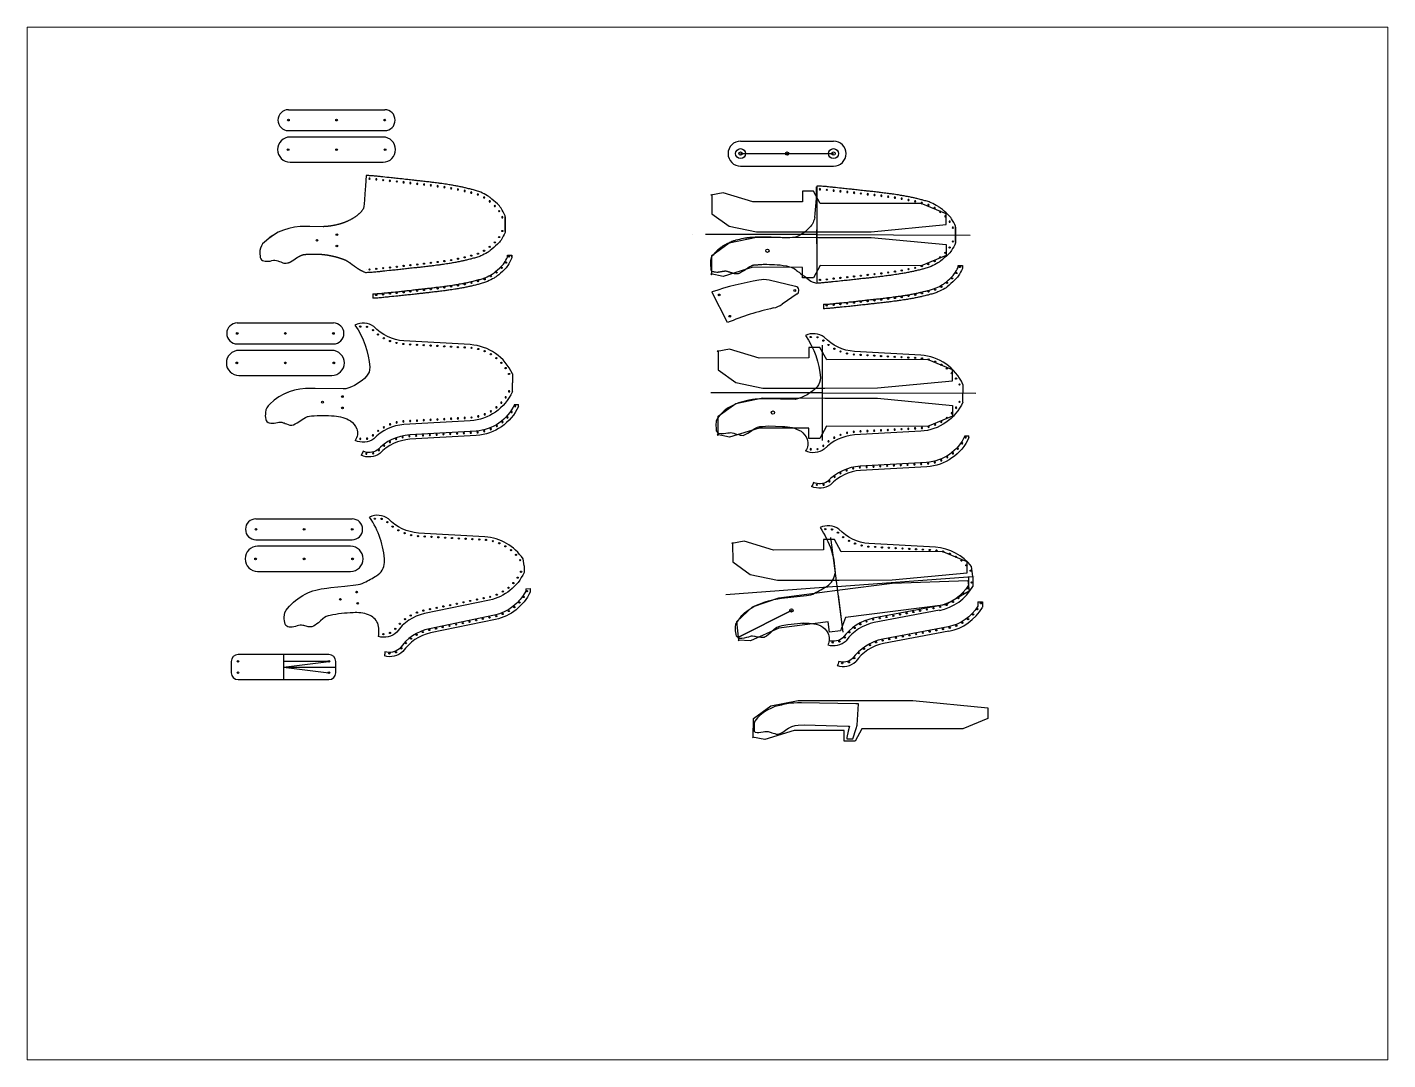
# Paper-space layout 'Лист1' of a CAD drawing. Header units: millimetres. Extents: x 26 to 231, y 20 to 176.
# The model-space entities are those that its viewports show. They can reach past a viewport. Long polylines and large blocks are cut down to what shows.
import ezdxf

# ---------------------------------------------------------------- set-up
doc = ezdxf.new("R2010")
doc.units = ezdxf.units.MM
doc.header["$XCLIPFRAME"] = 2
picture_1 = doc.add_image_def('image1.png', size_in_pixel=(109, 512))

# ---------------------------------------------------------------- blocks, each defined once
blk = doc.blocks.new('*U22')
at = {"color": 7, "true_color": 0xffffff}
blk.add_circle((0.5, 0), 0.75, dxfattribs=at)
blk = doc.blocks.new('*U31')
at = {"color": 0, "linetype": 'ByBlock', "lineweight": -2, "transparency": 16777216}
for p, rotation in [((3317, 1239.7), 11.93217150224645), ((3325.1, 1239.6), 346.881948192753), ((3332.3, 1235.9), 315.0422283150401), ((3338.4, 1230.6), 322.9847636115123), ((3345.3, 1226.1), 330.9272989079846), ((3352.6, 1222.7), 338.8698342044568), ((3360.4, 1220.3), 346.8123695009291), ((3368.5, 1219), 354.7549047974013), ((3376.6, 1218.5), 356.8283279256142), ((3384.8, 1218), 356.8283279256142), ((3392.9, 1217.6), 356.8283279256142), ((3401.1, 1217.1), 356.8283279256142), ((3409.2, 1216.7), 356.8283279256142), ((3417.4, 1216.2), 356.8283279256142), ((3425.5, 1215.8), 356.8283279256142), ((3433.6, 1215.3), 356.8283279256142), ((3441.8, 1214.9), 356.8283279256142), ((3449.9, 1214.4), 354.8515362582249), ((3458, 1213.1), 346.5204716475162), ((3465.7, 1210.6), 338.1894070368076), ((3473.1, 1207), 329.8583424260991), ((3479.8, 1202.4), 321.5272778153904), ((3485.8, 1196.9), 313.1962132046817), ((3490.9, 1190.6), 304.8651485939732), ((3495.1, 1183.6), 296.5340839832646)]:
    blk.add_blockref('*U22', p, dxfattribs=dict(at, rotation=rotation))
blk = doc.blocks.new('*U32')
at = {"color": 7, "true_color": 0xffffff}
blk.add_circle((0.5, 0), 0.75, dxfattribs=at)
blk = doc.blocks.new('*U33')
at = {"color": 0, "linetype": 'ByBlock', "lineweight": -2, "transparency": 16777216}
for p, rotation in [((3265, 1161.9), 11.93217150224784), ((3273.1, 1161.9), 346.881948192753), ((3280.2, 1158.2), 315.0422283150399), ((3286.4, 1152.8), 322.9847636115122), ((3293.2, 1148.4), 330.9272989079844), ((3300.6, 1144.9), 338.8698342044565), ((3308.4, 1142.5), 346.8123695009288), ((3316.4, 1141.2), 354.7549047974011), ((3324.5, 1140.7), 356.8283279256148), ((3332.7, 1140.3), 356.8283279256148), ((3340.8, 1139.8), 356.8283279256144), ((3349, 1139.4), 356.8283279256148), ((3357.1, 1138.9), 356.8283279256148), ((3365.3, 1138.5), 356.8283279256148), ((3373.4, 1138), 356.8283279256144), ((3381.6, 1137.6), 356.8283279256148), ((3389.7, 1137.1), 356.8283279256148), ((3397.9, 1136.6), 354.8515362582244), ((3405.9, 1135.3), 346.5204716475158), ((3413.7, 1132.9), 338.1894070368072), ((3421, 1129.3), 329.8583424260988), ((3427.7, 1124.7), 321.5272778153903), ((3433.7, 1119.2), 313.1962132046817), ((3438.9, 1112.8), 304.8651485939732), ((3443, 1105.8), 296.5340839832646)]:
    blk.add_blockref('*U32', p, dxfattribs=dict(at, rotation=rotation))
blk = doc.blocks.new('*U27')
at = {"color": 7, "true_color": 0xffffff}
blk.add_circle((0.5, 0), 0.75, dxfattribs=at)
blk = doc.blocks.new('*U28')
at = {"color": 0, "linetype": 'ByBlock', "lineweight": -2, "transparency": 16777216}
for p, rotation in [((3265, 1161.9), 11.93217150224784), ((3273.1, 1161.9), 346.881948192753), ((3280.2, 1158.2), 315.0422283150399), ((3286.4, 1152.8), 322.9847636115122), ((3293.2, 1148.4), 330.9272989079844), ((3300.6, 1144.9), 338.8698342044565), ((3308.4, 1142.5), 346.8123695009288), ((3316.4, 1141.2), 354.7549047974011), ((3324.5, 1140.7), 356.8283279256148), ((3332.7, 1140.3), 356.8283279256148), ((3340.8, 1139.8), 356.8283279256144), ((3349, 1139.4), 356.8283279256148), ((3357.1, 1138.9), 356.8283279256148), ((3365.3, 1138.5), 356.8283279256148), ((3373.4, 1138), 356.8283279256144), ((3381.6, 1137.6), 356.8283279256148), ((3389.7, 1137.1), 356.8283279256148), ((3397.9, 1136.6), 354.8515362582244), ((3405.9, 1135.3), 346.5204716475158), ((3413.7, 1132.9), 338.1894070368072), ((3421, 1129.3), 329.8583424260988), ((3427.7, 1124.7), 321.5272778153903), ((3433.7, 1119.2), 313.1962132046817), ((3438.9, 1112.8), 304.8651485939732), ((3443, 1105.8), 296.5340839832646)]:
    blk.add_blockref('*U27', p, dxfattribs=dict(at, rotation=rotation))
blk = doc.blocks.new('*U29')
at = {"color": 7, "true_color": 0xffffff}
blk.add_circle((0.2, 0), 0.75, dxfattribs=at)
blk = doc.blocks.new('*U30')
at = {"color": 0, "linetype": 'ByBlock', "lineweight": -2, "transparency": 16777216}
for p, rotation in [((3103.5, 1094.9), 66.02372229441319), ((3088.4, 1076), 40.25586915969259), ((3094.5, 1081.4), 42.6144092851621), ((3099.7, 1087.7), 58.3712167227024), ((3009.8, 1056), 6.510651446815292), ((3018, 1056.9), 6.834395522230122), ((3026.1, 1058), 7.264994385667197), ((3034.2, 1059.1), 8.653251262678898), ((3042.3, 1060.4), 9.695056436354331), ((3050.4, 1061.9), 11.12134844619146), ((3058.4, 1063.6), 13.28797674184608), ((3066.3, 1065.6), 15.12602669118849), ((3074.2, 1067.9), 20.48334177613979), ((3081.6, 1071.4), 27.88547071135803), ((2944.6, 1049.1), 3.791973826345949), ((2952.8, 1049.8), 5.845894925021966), ((2961, 1050.7), 5.990539837267176), ((2969.1, 1051.5), 6.012483020559229), ((2977.3, 1052.4), 5.963881569841319), ((2985.4, 1053.3), 6.397579617865098), ((2993.5, 1054.2), 6.280609022118468), ((3001.7, 1055.1), 6.406058718086825)]:
    blk.add_blockref('*U29', p, dxfattribs=dict(at, rotation=rotation))
blk = doc.blocks.new('*U34')
at = {"color": 7, "true_color": 0xffffff}
blk.add_circle((0.2, 0), 0.75, dxfattribs=at)
blk = doc.blocks.new('*U35')
at = {"color": 0, "linetype": 'ByBlock', "lineweight": -2, "transparency": 16777216}
for p, rotation in [((3103.5, 1094.9), 66.02372229441319), ((3088.4, 1076), 40.25586915969259), ((3094.5, 1081.4), 42.6144092851621), ((3099.7, 1087.7), 58.3712167227024), ((3009.8, 1056), 6.510651446815292), ((3018, 1056.9), 6.834395522230122), ((3026.1, 1058), 7.264994385667197), ((3034.2, 1059.1), 8.653251262678898), ((3042.3, 1060.4), 9.695056436354331), ((3050.4, 1061.9), 11.12134844619146), ((3058.4, 1063.6), 13.28797674184608), ((3066.3, 1065.6), 15.12602669118849), ((3074.2, 1067.9), 20.48334177613979), ((3081.6, 1071.4), 27.88547071135803), ((2944.6, 1049.1), 3.791973826345949), ((2952.8, 1049.8), 5.845894925021966), ((2961, 1050.7), 5.990539837267176), ((2969.1, 1051.5), 6.012483020559229), ((2977.3, 1052.4), 5.963881569841319), ((2985.4, 1053.3), 6.397579617865098), ((2993.5, 1054.2), 6.280609022118468), ((3001.7, 1055.1), 6.406058718086825)]:
    blk.add_blockref('*U34', p, dxfattribs=dict(at, rotation=rotation))
blk = doc.blocks.new('*U36')
at = {"color": 7, "true_color": 0xffffff}
blk.add_circle((0.2, 0), 0.75, dxfattribs=at)
blk = doc.blocks.new('*U37')
at = {"color": 0, "linetype": 'ByBlock', "lineweight": -2, "transparency": 16777216}
for p, rotation in [((3103.5, 1094.9), 66.02372229441319), ((3088.4, 1076), 40.25586915969259), ((3094.5, 1081.4), 42.6144092851621), ((3099.7, 1087.7), 58.3712167227024), ((3009.8, 1056), 6.510651446815292), ((3018, 1056.9), 6.834395522230122), ((3026.1, 1058), 7.264994385667197), ((3034.2, 1059.1), 8.653251262678898), ((3042.3, 1060.4), 9.695056436354331), ((3050.4, 1061.9), 11.12134844619146), ((3058.4, 1063.6), 13.28797674184608), ((3066.3, 1065.6), 15.12602669118849), ((3074.2, 1067.9), 20.48334177613979), ((3081.6, 1071.4), 27.88547071135803), ((2944.6, 1049.1), 3.791973826345949), ((2952.8, 1049.8), 5.845894925021966), ((2961, 1050.7), 5.990539837267176), ((2969.1, 1051.5), 6.012483020559229), ((2977.3, 1052.4), 5.963881569841319), ((2985.4, 1053.3), 6.397579617865098), ((2993.5, 1054.2), 6.280609022118468), ((3001.7, 1055.1), 6.406058718086825)]:
    blk.add_blockref('*U36', p, dxfattribs=dict(at, rotation=rotation))
blk = doc.blocks.new('*U57')
at = {"color": 7, "true_color": 0xffffff}
blk.add_circle((0.5, 0), 0.75, dxfattribs=at)
blk = doc.blocks.new('*U63')
at = {"color": 0, "linetype": 'ByBlock', "lineweight": -2, "transparency": 16777216}
for p, rotation in [((3317, 1239.7), 11.93217150224645), ((3325.1, 1239.6), 346.881948192753), ((3332.3, 1235.9), 315.0422283150401), ((3338.4, 1230.6), 322.9847636115123), ((3345.3, 1226.1), 330.9272989079846), ((3352.6, 1222.7), 338.8698342044568), ((3360.4, 1220.3), 346.8123695009291), ((3368.5, 1219), 354.7549047974013), ((3376.6, 1218.5), 356.8283279256142), ((3384.8, 1218), 356.8283279256142), ((3392.9, 1217.6), 356.8283279256142), ((3401.1, 1217.1), 356.8283279256142), ((3409.2, 1216.7), 356.8283279256142), ((3417.4, 1216.2), 356.8283279256142), ((3425.5, 1215.8), 356.8283279256142), ((3433.6, 1215.3), 356.8283279256142), ((3441.8, 1214.9), 356.8283279256142), ((3449.9, 1214.4), 354.8515362582249), ((3458, 1213.1), 346.5204716475162), ((3465.7, 1210.6), 338.1894070368076), ((3473.1, 1207), 329.8583424260991), ((3479.8, 1202.4), 321.5272778153904), ((3485.8, 1196.9), 313.1962132046817), ((3490.9, 1190.6), 304.8651485939732), ((3495.1, 1183.6), 296.5340839832646)]:
    blk.add_blockref('*U57', p, dxfattribs=dict(at, rotation=rotation))
blk = doc.blocks.new('*U64')
at = {"color": 7, "true_color": 0xffffff}
blk.add_circle((0.5, 0), 0.75, dxfattribs=at)
blk = doc.blocks.new('*U65')
at = {"color": 0, "linetype": 'ByBlock', "lineweight": -2, "transparency": 16777216}
for p, rotation in [((3265, 1161.9), 11.93217150224784), ((3273.1, 1161.9), 346.881948192753), ((3280.2, 1158.2), 315.0422283150399), ((3286.4, 1152.8), 322.9847636115122), ((3293.2, 1148.4), 330.9272989079844), ((3300.6, 1144.9), 338.8698342044565), ((3308.4, 1142.5), 346.8123695009288), ((3316.4, 1141.2), 354.7549047974011), ((3324.5, 1140.7), 356.8283279256148), ((3332.7, 1140.3), 356.8283279256148), ((3340.8, 1139.8), 356.8283279256144), ((3349, 1139.4), 356.8283279256148), ((3357.1, 1138.9), 356.8283279256148), ((3365.3, 1138.5), 356.8283279256148), ((3373.4, 1138), 356.8283279256144), ((3381.6, 1137.6), 356.8283279256148), ((3389.7, 1137.1), 356.8283279256148), ((3397.9, 1136.6), 354.8515362582244), ((3405.9, 1135.3), 346.5204716475158), ((3413.7, 1132.9), 338.1894070368072), ((3421, 1129.3), 329.8583424260988), ((3427.7, 1124.7), 321.5272778153903), ((3433.7, 1119.2), 313.1962132046817), ((3438.9, 1112.8), 304.8651485939732), ((3443, 1105.8), 296.5340839832646)]:
    blk.add_blockref('*U64', p, dxfattribs=dict(at, rotation=rotation))
blk = doc.blocks.new('*U59')
at = {"color": 7, "true_color": 0xffffff}
blk.add_circle((0.5, 0), 0.75, dxfattribs=at)
blk = doc.blocks.new('*U60')
at = {"color": 0, "linetype": 'ByBlock', "lineweight": -2, "transparency": 16777216}
for p, rotation in [((3265, 1161.9), 11.93217150224784), ((3273.1, 1161.9), 346.881948192753), ((3280.2, 1158.2), 315.0422283150399), ((3286.4, 1152.8), 322.9847636115122), ((3293.2, 1148.4), 330.9272989079844), ((3300.6, 1144.9), 338.8698342044565), ((3308.4, 1142.5), 346.8123695009288), ((3316.4, 1141.2), 354.7549047974011), ((3324.5, 1140.7), 356.8283279256148), ((3332.7, 1140.3), 356.8283279256148), ((3340.8, 1139.8), 356.8283279256144), ((3349, 1139.4), 356.8283279256148), ((3357.1, 1138.9), 356.8283279256148), ((3365.3, 1138.5), 356.8283279256148), ((3373.4, 1138), 356.8283279256144), ((3381.6, 1137.6), 356.8283279256148), ((3389.7, 1137.1), 356.8283279256148), ((3397.9, 1136.6), 354.8515362582244), ((3405.9, 1135.3), 346.5204716475158), ((3413.7, 1132.9), 338.1894070368072), ((3421, 1129.3), 329.8583424260988), ((3427.7, 1124.7), 321.5272778153903), ((3433.7, 1119.2), 313.1962132046817), ((3438.9, 1112.8), 304.8651485939732), ((3443, 1105.8), 296.5340839832646)]:
    blk.add_blockref('*U59', p, dxfattribs=dict(at, rotation=rotation))
blk = doc.blocks.new('*U61')
at = {"color": 7, "true_color": 0xffffff}
blk.add_circle((0.2, 0), 0.75, dxfattribs=at)
blk = doc.blocks.new('*U62')
at = {"color": 0, "linetype": 'ByBlock', "lineweight": -2, "transparency": 16777216}
for p, rotation in [((3103.5, 1094.9), 66.02372229441319), ((3088.4, 1076), 40.25586915969259), ((3094.5, 1081.4), 42.6144092851621), ((3099.7, 1087.7), 58.3712167227024), ((3009.8, 1056), 6.510651446815292), ((3018, 1056.9), 6.834395522230122), ((3026.1, 1058), 7.264994385667197), ((3034.2, 1059.1), 8.653251262678898), ((3042.3, 1060.4), 9.695056436354331), ((3050.4, 1061.9), 11.12134844619146), ((3058.4, 1063.6), 13.28797674184608), ((3066.3, 1065.6), 15.12602669118849), ((3074.2, 1067.9), 20.48334177613979), ((3081.6, 1071.4), 27.88547071135803), ((2944.6, 1049.1), 3.791973826345949), ((2952.8, 1049.8), 5.845894925021966), ((2961, 1050.7), 5.990539837267176), ((2969.1, 1051.5), 6.012483020559229), ((2977.3, 1052.4), 5.963881569841319), ((2985.4, 1053.3), 6.397579617865098), ((2993.5, 1054.2), 6.280609022118468), ((3001.7, 1055.1), 6.406058718086825)]:
    blk.add_blockref('*U61', p, dxfattribs=dict(at, rotation=rotation))
blk = doc.blocks.new('*U66')
at = {"color": 7, "true_color": 0xffffff}
blk.add_circle((0.2, 0), 0.75, dxfattribs=at)
blk = doc.blocks.new('*U67')
at = {"color": 0, "linetype": 'ByBlock', "lineweight": -2, "transparency": 16777216}
for p, rotation in [((3103.5, 1094.9), 66.02372229441319), ((3088.4, 1076), 40.25586915969259), ((3094.5, 1081.4), 42.6144092851621), ((3099.7, 1087.7), 58.3712167227024), ((3009.8, 1056), 6.510651446815292), ((3018, 1056.9), 6.834395522230122), ((3026.1, 1058), 7.264994385667197), ((3034.2, 1059.1), 8.653251262678898), ((3042.3, 1060.4), 9.695056436354331), ((3050.4, 1061.9), 11.12134844619146), ((3058.4, 1063.6), 13.28797674184608), ((3066.3, 1065.6), 15.12602669118849), ((3074.2, 1067.9), 20.48334177613979), ((3081.6, 1071.4), 27.88547071135803), ((2944.6, 1049.1), 3.791973826345949), ((2952.8, 1049.8), 5.845894925021966), ((2961, 1050.7), 5.990539837267176), ((2969.1, 1051.5), 6.012483020559229), ((2977.3, 1052.4), 5.963881569841319), ((2985.4, 1053.3), 6.397579617865098), ((2993.5, 1054.2), 6.280609022118468), ((3001.7, 1055.1), 6.406058718086825)]:
    blk.add_blockref('*U66', p, dxfattribs=dict(at, rotation=rotation))
blk = doc.blocks.new('*U68')
at = {"color": 7, "true_color": 0xffffff}
blk.add_circle((0.2, 0), 0.75, dxfattribs=at)
blk = doc.blocks.new('*U69')
at = {"color": 0, "linetype": 'ByBlock', "lineweight": -2, "transparency": 16777216}
for p, rotation in [((3103.5, 1094.9), 66.02372229441319), ((3088.4, 1076), 40.25586915969259), ((3094.5, 1081.4), 42.6144092851621), ((3099.7, 1087.7), 58.3712167227024), ((3009.8, 1056), 6.510651446815292), ((3018, 1056.9), 6.834395522230122), ((3026.1, 1058), 7.264994385667197), ((3034.2, 1059.1), 8.653251262678898), ((3042.3, 1060.4), 9.695056436354331), ((3050.4, 1061.9), 11.12134844619146), ((3058.4, 1063.6), 13.28797674184608), ((3066.3, 1065.6), 15.12602669118849), ((3074.2, 1067.9), 20.48334177613979), ((3081.6, 1071.4), 27.88547071135803), ((2944.6, 1049.1), 3.791973826345949), ((2952.8, 1049.8), 5.845894925021966), ((2961, 1050.7), 5.990539837267176), ((2969.1, 1051.5), 6.012483020559229), ((2977.3, 1052.4), 5.963881569841319), ((2985.4, 1053.3), 6.397579617865098), ((2993.5, 1054.2), 6.280609022118468), ((3001.7, 1055.1), 6.406058718086825)]:
    blk.add_blockref('*U68', p, dxfattribs=dict(at, rotation=rotation))

msp = doc.modelspace()

# ---------------------------------------------------------------- linework, layer by layer
for p, q in [((776.7, 2225.3), (891.7, 2225.3)), ((776.7, 2200.3), (891.7, 2200.3)), ((1317, 2187.8), (1428, 2187.8)), ((1317, 2172.8), (1428, 2172.8)), ((1317, 2157.8), (1428, 2157.8)), ((1407.9, 2134.1), (1407.9, 2019.1)), ((1035.6, 2079.7), (1035.6, 2098.5)), ((1407.9, 2087.1), (1407.9, 2076.1)), ((1407.9, 2070.6), (1407.9, 2081.6)), ((1573.9, 2067.2), (1573.9, 2086)), ((1259.3, 2076.1), (1259.3, 2076.1)), ((1407.9, 2076.1), (1275.1, 2076.1)), ((1407.9, 2076.1), (1275.1, 2076.1)), ((1407.9, 2076.1), (1591.3, 2075.5)), ((1407.9, 2065.1), (1407.9, 2076.1)), ((1038.5, 2051.7), (1043.7, 2051.7)), ((1043.7, 2049.2), (1043.7, 2051.7)), ((1576.8, 2039.2), (1582, 2039.2)), ((1582, 2036.7), (1582, 2039.2)), ((1382.8, 2014.2), (1351, 2021.5)), ((877.6, 2005.3), (877.7, 2000)), ((1301.3, 1970.9), (1282.8, 2007.7)), ((1384.5, 2005.2), (1366.7, 1992.9)), ((1415.9, 1992.8), (1416, 1987.5)), ((715.5, 1970.5), (830.5, 1970.5)), ((715.5, 1945.5), (830.5, 1945.5)), ((1414.4, 1944.1), (1414.4, 1830.3)), ((1044.3, 1909.7), (1044.3, 1899.1)), ((1044.3, 1909.6), (1044.4, 1909.6)), ((1044.3, 1888.6), (1044.3, 1899.1)), ((1414.4, 1887.2), (1281.6, 1887.2)), ((1414.4, 1887.2), (1597.9, 1886.6)), ((1582.6, 1897.2), (1582.6, 1886.6)), ((1582.6, 1897.1), (1582.7, 1897.1)), ((1582.6, 1876.1), (1582.6, 1886.6)), ((1046.8, 1873.1), (1051.6, 1873.1)), ((1051.6, 1871), (1051.6, 1873.1)), ((1414.6, 1874.6), (1414.6, 1849.6)), ((1585.1, 1835.7), (1589.8, 1835.7)), ((1589.8, 1833.6), (1589.8, 1835.7)), ((737.9, 1736.5), (852.9, 1736.5)), ((737.9, 1711.5), (852.9, 1711.5)), ((1424.5, 1714.1), (1439.3, 1601.2)), ((1058.2, 1680.5), (1057.1, 1688.6)), ((1594.5, 1667.7), (1593, 1679.6)), ((1430, 1668.1), (1430, 1667.7)), ((1432, 1655.8), (1594.2, 1667.6)), ((1594.5, 1667.7), (1594.5, 1655.7)), ((1595.3, 1667.7), (1595.4, 1667.7)), ((1596.7, 1667.7), (1596.7, 1667.7)), ((1060.2, 1652.9), (1065.4, 1653.3)), ((1432, 1655.8), (1299.5, 1645.8)), ((1433.7, 1645.2), (1436.9, 1620.4)), ((1377.8, 1627.1), (1313.7, 1594.9)), ((1313.7, 1594.9), (1377.8, 1627.1)), ((1377.8, 1627.1), (1313.7, 1594.9)), ((1554.6, 1627.3), (1476.6, 1612.6)), ((1600.6, 1637.5), (1605.9, 1637.5)), ((1605.9, 1637.5), (1605.9, 1630.8)), ((1566, 1602.3), (1487.9, 1587.7)), ((708.3, 1566.2), (708.3, 1552.7)), ((825, 1574.5), (716.5, 1574.5)), ((770.8, 1574.5), (770.8, 1544.5)), ((825, 1566.2), (770.8, 1566.2)), ((770.8, 1559.5), (825, 1566.2)), ((833.3, 1552.7), (833.3, 1566.2)), ((770.8, 1559.5), (833.3, 1559.5)), ((770.8, 1559.5), (825, 1552.7)), ((716.5, 1544.5), (825, 1544.5))]:
    msp.add_line(p, q)
for points in [[(778.7, 2162.6), (889.7, 2162.6, 1), (889.7, 2192.6), (778.7, 2192.6, 1)], [(717.5, 1907.8), (828.5, 1907.8, 1), (828.5, 1937.8), (717.5, 1937.8, 1)], [(739.9, 1673.7), (850.9, 1673.7, 1), (850.9, 1703.7), (739.9, 1703.7, 1)]]:
    msp.add_lwpolyline(points, format="xyb", close=True)
for points in [[(869.6, 2146.6), (868.8, 2134.2), (868.1, 2124.6), (867.6, 2117.6), (867.1, 2112.7), (866.6, 2109.6), (866.2, 2107.7), (865.9, 2106.6), (865.5, 2106), (865.2, 2105.5), (864.9, 2105), (864.5, 2104.6), (864.2, 2104.1), (863.9, 2103.7), (863.5, 2103.3), (863.2, 2102.9), (862.8, 2102.5), (862.4, 2102.2), (862.1, 2101.8), (861.7, 2101.4), (861.3, 2101), (860.9, 2100.7), (860.5, 2100.3), (860, 2099.9), (859.6, 2099.6), (859.2, 2099.2), (858.7, 2098.9), (858.3, 2098.5), (857.8, 2098.2), (857.3, 2097.8), (856.9, 2097.5), (856.4, 2097.2), (855.9, 2096.8), (855.4, 2096.5), (854.9, 2096.2), (854.4, 2095.9), (853.9, 2095.6), (853.3, 2095.3), (852.8, 2095), (852.3, 2094.7), (851.8, 2094.4), (851.2, 2094.1), (850.7, 2093.8), (850.1, 2093.5), (849.6, 2093.2), (849, 2093), (848.5, 2092.7), (847.9, 2092.4), (847.3, 2092.2), (846.8, 2091.9), (846.2, 2091.7), (845.6, 2091.4), (845.1, 2091.2), (844.5, 2091), (843.9, 2090.7), (843.3, 2090.5), (842.8, 2090.3), (842.2, 2090.1), (841.6, 2089.9), (841, 2089.7), (840.4, 2089.5), (839.9, 2089.3), (839.3, 2089.1), (838.7, 2088.9), (838.1, 2088.7), (837.5, 2088.6), (837, 2088.4), (836.4, 2088.3), (835.8, 2088.1), (835.2, 2088), (834.7, 2087.8), (834.1, 2087.7), (833.5, 2087.5), (832.9, 2087.4), (832.4, 2087.3), (831.8, 2087.2), (831.3, 2087.1), (830.7, 2087), (830.1, 2086.9), (829.6, 2086.8), (829, 2086.7), (828.5, 2086.6), (827.9, 2086.5), (827.4, 2086.4), (826.8, 2086.3), (826.3, 2086.2), (825.8, 2086.2), (825.2, 2086.1), (824.7, 2086), (824.2, 2086), (823.7, 2085.9), (823.1, 2085.9), (822.6, 2085.8), (822.1, 2085.8), (821.6, 2085.7), (821.1, 2085.7), (820.6, 2085.7), (820.1, 2085.6), (819.6, 2085.6), (819.1, 2085.6), (818.7, 2085.5), (818.3, 2085.5), (802.2, 2085.8), (797.5, 2085.8, 0.20342), (747.9, 2067.1, 0.196384), (742.7, 2057.1, 0.087875), (743.1, 2048.7, 0.30517), (747.2, 2044.6), (748.9, 2044.3, 0.107985), (757, 2045, -0.159428), (764, 2044.8), (764.9, 2044.5), (766.2, 2044), (767.6, 2043.4), (769.9, 2042.5, 0.153205), (775.5, 2042.2), (775.5, 2042.2), (775.5, 2042.2), (775.5, 2042.2), (775.6, 2042.2), (775.6, 2042.2), (775.6, 2042.2), (775.6, 2042.2), (775.7, 2042.2), (775.7, 2042.2), (775.7, 2042.2), (775.7, 2042.2), (775.8, 2042.2), (775.8, 2042.2), (775.8, 2042.2), (775.8, 2042.2), (775.9, 2042.2), (775.9, 2042.3), (775.9, 2042.3), (775.9, 2042.3), (776, 2042.3), (776, 2042.3), (776, 2042.3), (776, 2042.3), (776.1, 2042.3), (776.1, 2042.3), (776.1, 2042.3), (776.1, 2042.3), (776.2, 2042.3), (776.2, 2042.3), (776.2, 2042.3), (776.2, 2042.3), (776.2, 2042.3), (776.3, 2042.4), (776.3, 2042.4), (776.3, 2042.4), (776.3, 2042.4), (776.4, 2042.4), (776.4, 2042.4), (776.4, 2042.4), (776.4, 2042.4), (776.5, 2042.4), (776.5, 2042.4), (776.5, 2042.4), (776.5, 2042.4), (776.6, 2042.4), (776.6, 2042.4), (776.6, 2042.5), (776.6, 2042.5), (776.7, 2042.5), (776.7, 2042.5), (776.7, 2042.5), (776.7, 2042.5), (776.8, 2042.5), (776.8, 2042.5), (776.8, 2042.5), (776.8, 2042.5), (776.9, 2042.5), (776.9, 2042.5), (776.9, 2042.6), (776.9, 2042.6), (777, 2042.6), (777, 2042.6), (777, 2042.6), (777, 2042.6), (777.1, 2042.6), (777.1, 2042.6), (777.1, 2042.6), (777.1, 2042.6), (777.2, 2042.6), (777.2, 2042.7), (777.2, 2042.7), (777.2, 2042.7), (777.3, 2042.7), (777.3, 2042.7), (777.3, 2042.7), (777.3, 2042.7), (777.4, 2042.7), (777.4, 2042.7), (777.4, 2042.7), (777.4, 2042.8), (777.5, 2042.8), (777.5, 2042.8), (777.5, 2042.8), (777.5, 2042.8), (777.6, 2042.8), (777.6, 2042.8), (777.6, 2042.8), (777.6, 2042.8), (777.7, 2042.9), (777.7, 2042.9), (777.7, 2042.9), (777.8, 2042.9), (777.8, 2042.9), (777.8, 2042.9), (777.8, 2042.9), (777.9, 2042.9), (777.9, 2043), (777.9, 2043), (777.9, 2043), (778, 2043), (778, 2043), (778, 2043), (778.1, 2043), (778.1, 2043), (778.1, 2043.1), (778.1, 2043.1), (778.2, 2043.1), (778.2, 2043.1), (778.2, 2043.1), (778.3, 2043.1), (778.3, 2043.1), (778.3, 2043.2), (778.3, 2043.2), (778.4, 2043.2), (778.4, 2043.2), (778.4, 2043.2), (778.5, 2043.2), (778.5, 2043.2), (778.5, 2043.3), (778.6, 2043.3), (778.6, 2043.3), (778.6, 2043.3), (778.7, 2043.3), (778.7, 2043.3), (778.7, 2043.4), (778.8, 2043.4), (778.8, 2043.4), (778.8, 2043.4), (778.8, 2043.4), (778.9, 2043.4), (778.9, 2043.5), (778.9, 2043.5), (779, 2043.5), (779, 2043.5), (779, 2043.5), (779.1, 2043.5), (779.1, 2043.6), (779.1, 2043.6), (779.2, 2043.6), (779.2, 2043.6), (779.2, 2043.6), (779.3, 2043.7), (779.3, 2043.7), (779.3, 2043.7), (779.4, 2043.7), (779.4, 2043.7), (779.4, 2043.7), (779.5, 2043.8), (779.5, 2043.8), (779.5, 2043.8), (779.6, 2043.8), (779.6, 2043.8), (779.6, 2043.9), (779.7, 2043.9), (779.7, 2043.9), (779.7, 2043.9), (779.8, 2043.9), (779.8, 2043.9), (779.9, 2044), (779.9, 2044), (779.9, 2044), (780, 2044), (780, 2044), (780, 2044.1), (780.1, 2044.1), (780.1, 2044.1), (780.1, 2044.1), (780.2, 2044.1), (780.2, 2044.2), (780.2, 2044.2), (780.3, 2044.2), (780.3, 2044.2), (780.3, 2044.2), (780.4, 2044.3), (780.4, 2044.3), (780.4, 2044.3), (780.5, 2044.3), (780.5, 2044.3), (780.5, 2044.3), (780.6, 2044.4), (780.6, 2044.4), (780.6, 2044.4), (780.7, 2044.4), (780.7, 2044.4), (780.7, 2044.5), (780.8, 2044.5), (780.8, 2044.5), (780.8, 2044.5), (780.9, 2044.5), (780.9, 2044.6), (780.9, 2044.6), (781, 2044.6), (781, 2044.6), (781, 2044.6), (781.1, 2044.6), (781.1, 2044.7), (781.1, 2044.7), (781.2, 2044.7), (781.2, 2044.7), (781.2, 2044.7), (781.3, 2044.8), (781.3, 2044.8), (781.3, 2044.8), (781.4, 2044.8), (781.4, 2044.8), (781.4, 2044.9), (781.5, 2044.9), (781.5, 2044.9), (781.5, 2044.9), (781.6, 2044.9), (781.6, 2045), (781.6, 2045), (781.7, 2045), (781.7, 2045), (781.8, 2045), (781.8, 2045.1), (781.8, 2045.1), (781.9, 2045.1), (781.9, 2045.1), (781.9, 2045.1), (782, 2045.2), (782, 2045.2), (782, 2045.2), (782.1, 2045.2), (782.1, 2045.2), (782.1, 2045.3), (782.2, 2045.3), (782.2, 2045.3), (782.2, 2045.3), (782.3, 2045.3), (782.3, 2045.4), (782.3, 2045.4), (782.4, 2045.4), (782.4, 2045.4), (782.5, 2045.5), (782.5, 2045.5), (782.5, 2045.5), (782.6, 2045.5), (782.6, 2045.6), (782.6, 2045.6), (782.7, 2045.6), (782.7, 2045.6), (782.7, 2045.7), (782.8, 2045.7), (782.8, 2045.7), (782.9, 2045.7), (782.9, 2045.8), (782.9, 2045.8), (783, 2045.8), (783, 2045.8), (783.1, 2045.9), (783.1, 2045.9), (783.1, 2045.9), (783.2, 2045.9), (783.2, 2046), (783.3, 2046), (783.3, 2046), (783.3, 2046), (783.4, 2046.1), (783.4, 2046.1), (783.5, 2046.1), (783.5, 2046.2), (783.5, 2046.2), (783.6, 2046.2), (783.6, 2046.2), (783.7, 2046.3), (783.7, 2046.3), (783.7, 2046.3), (783.8, 2046.4), (783.8, 2046.4), (783.9, 2046.4), (783.9, 2046.4), (783.9, 2046.5), (784, 2046.5), (784, 2046.5), (784.1, 2046.6), (784.1, 2046.6), (784.2, 2046.6), (784.2, 2046.7), (784.2, 2046.7), (784.3, 2046.7), (784.3, 2046.7), (784.4, 2046.8), (784.4, 2046.8), (784.5, 2046.8), (784.5, 2046.9), (784.5, 2046.9), (784.6, 2046.9), (784.6, 2047), (784.7, 2047), (784.7, 2047), (784.8, 2047.1), (784.8, 2047.1), (784.8, 2047.1), (784.9, 2047.1), (784.9, 2047.2), (785, 2047.2), (785, 2047.2), (785.1, 2047.3), (785.1, 2047.3), (785.2, 2047.3), (785.2, 2047.4), (785.2, 2047.4), (785.3, 2047.4), (785.3, 2047.5), (785.4, 2047.5), (785.4, 2047.5), (785.5, 2047.6), (785.5, 2047.6), (785.6, 2047.6), (785.6, 2047.7), (785.6, 2047.7), (785.7, 2047.7), (785.7, 2047.8), (785.8, 2047.8), (785.8, 2047.8), (785.9, 2047.8), (785.9, 2047.9), (786, 2047.9), (786, 2047.9), (786.1, 2048), (786.1, 2048), (786.1, 2048), (786.2, 2048.1), (786.2, 2048.1), (786.3, 2048.1), (786.3, 2048.2), (786.4, 2048.2), (786.4, 2048.2), (786.5, 2048.3), (786.5, 2048.3), (786.6, 2048.3), (786.6, 2048.4), (786.7, 2048.4), (786.7, 2048.4), (786.7, 2048.5), (786.8, 2048.5), (786.8, 2048.5), (786.9, 2048.5), (786.9, 2048.6), (787, 2048.6), (787, 2048.6), (787.1, 2048.7), (787.1, 2048.7), (787.2, 2048.7), (787.2, 2048.8), (787.3, 2048.8), (787.3, 2048.8), (787.4, 2048.9), (787.4, 2048.9), (787.5, 2048.9), (787.5, 2049), (787.6, 2049), (787.6, 2049), (787.7, 2049.1), (787.7, 2049.1), (787.8, 2049.1), (787.8, 2049.1), (787.9, 2049.2), (787.9, 2049.2), (788, 2049.2), (788, 2049.3), (788.1, 2049.3), (788.1, 2049.3), (788.2, 2049.4), (788.2, 2049.4), (788.3, 2049.4), (788.3, 2049.5), (788.4, 2049.5), (788.4, 2049.5), (788.5, 2049.6), (788.5, 2049.6), (788.6, 2049.6), (788.6, 2049.6), (788.7, 2049.7), (788.7, 2049.7), (788.8, 2049.7), (788.8, 2049.8), (788.9, 2049.8), (788.9, 2049.8), (789, 2049.9), (789.1, 2049.9), (789.1, 2049.9), (789.2, 2050), (789.2, 2050), (789.3, 2050), (789.3, 2050), (789.4, 2050.1), (789.4, 2050.1), (789.5, 2050.1), (789.5, 2050.2), (789.6, 2050.2), (789.7, 2050.2), (789.7, 2050.3), (789.8, 2050.3), (789.8, 2050.3), (789.9, 2050.3), (789.9, 2050.4), (790, 2050.4), (790, 2050.4), (790.1, 2050.5), (790.2, 2050.5), (790.2, 2050.5), (790.3, 2050.5), (790.3, 2050.6), (790.4, 2050.6), (790.4, 2050.6), (790.5, 2050.7), (790.5, 2050.7), (790.6, 2050.7), (790.7, 2050.7), (790.7, 2050.8), (790.8, 2050.8), (790.8, 2050.8), (790.9, 2050.8), (790.9, 2050.9), (791, 2050.9), (791, 2050.9), (791.1, 2050.9), (791.2, 2051), (791.2, 2051), (791.3, 2051), (791.3, 2051), (791.4, 2051.1), (791.4, 2051.1), (791.5, 2051.1), (791.5, 2051.1), (791.6, 2051.2), (791.6, 2051.2), (791.7, 2051.2), (791.8, 2051.2), (791.8, 2051.3), (791.9, 2051.3), (791.9, 2051.3), (792, 2051.3), (792, 2051.4), (792.1, 2051.4), (792.1, 2051.4), (792.2, 2051.4), (792.2, 2051.4), (792.3, 2051.5), (792.3, 2051.5), (792.4, 2051.5), (792.5, 2051.5), (792.5, 2051.5), (792.6, 2051.6), (792.6, 2051.6), (792.7, 2051.6), (792.7, 2051.6), (792.8, 2051.6), (792.8, 2051.7), (792.9, 2051.7), (792.9, 2051.7), (793, 2051.7), (793, 2051.7), (793.1, 2051.7), (793.1, 2051.8), (793.2, 2051.8), (793.2, 2051.8), (793.3, 2051.8), (793.3, 2051.8), (793.4, 2051.8), (793.4, 2051.9), (793.5, 2051.9), (793.5, 2051.9), (793.6, 2051.9), (793.6, 2051.9), (793.7, 2051.9), (793.7, 2051.9), (793.8, 2052), (793.8, 2052), (793.9, 2052), (793.9, 2052), (794, 2052), (794, 2052), (794.1, 2052), (794.1, 2052.1), (794.2, 2052.1), (794.2, 2052.1), (794.3, 2052.1), (794.3, 2052.1), (794.4, 2052.1), (794.4, 2052.1), (794.5, 2052.1), (794.5, 2052.2), (794.6, 2052.2), (794.6, 2052.2), (794.7, 2052.2), (794.7, 2052.2), (794.8, 2052.2), (794.8, 2052.2), (794.9, 2052.2), (794.9, 2052.2), (795, 2052.2), (795, 2052.3), (795.1, 2052.3), (795.1, 2052.3), (795.2, 2052.3), (795.2, 2052.3), (795.3, 2052.3), (795.3, 2052.3), (795.4, 2052.3), (795.4, 2052.3), (795.5, 2052.3), (795.5, 2052.3), (795.6, 2052.3), (795.6, 2052.4), (795.7, 2052.4), (795.7, 2052.4), (795.7, 2052.4), (795.8, 2052.4), (795.8, 2052.4), (795.9, 2052.4), (795.9, 2052.4), (796, 2052.4), (796, 2052.4), (796.1, 2052.4), (796.1, 2052.4), (796.2, 2052.4), (796.2, 2052.4), (796.3, 2052.4), (796.4, 2052.5), (796.4, 2052.5), (796.5, 2052.5), (796.5, 2052.5), (796.6, 2052.5), (796.6, 2052.5), (796.7, 2052.5), (796.7, 2052.5), (796.8, 2052.5), (796.8, 2052.5), (796.9, 2052.5), (796.9, 2052.5), (797, 2052.5), (797.1, 2052.5), (797.1, 2052.5), (797.2, 2052.5), (797.2, 2052.5), (797.3, 2052.5), (797.4, 2052.5), (797.4, 2052.5), (797.5, 2052.6), (797.5, 2052.6), (797.6, 2052.6), (797.7, 2052.6), (797.7, 2052.6), (797.8, 2052.6), (797.9, 2052.6), (797.9, 2052.6), (798, 2052.6), (798.1, 2052.6), (798.1, 2052.6), (798.2, 2052.6), (798.3, 2052.6), (798.4, 2052.6), (798.4, 2052.6), (798.5, 2052.6), (798.6, 2052.6), (798.6, 2052.6), (798.7, 2052.6), (798.8, 2052.6), (798.9, 2052.6), (799, 2052.7), (799, 2052.7), (799.1, 2052.7), (799.2, 2052.7), (799.3, 2052.7), (799.4, 2052.7), (799.5, 2052.7), (799.5, 2052.7), (799.6, 2052.7), (799.7, 2052.7), (799.8, 2052.7), (799.9, 2052.7), (800, 2052.7), (800.1, 2052.7), (800.2, 2052.7), (800.3, 2052.7), (800.4, 2052.7), (800.5, 2052.7), (800.6, 2052.7), (800.7, 2052.8), (800.8, 2052.8), (800.9, 2052.8), (801, 2052.8), (801.1, 2052.8), (801.2, 2052.8), (801.3, 2052.8), (801.4, 2052.8), (801.5, 2052.8), (801.7, 2052.8), (801.8, 2052.8), (801.9, 2052.8), (802, 2052.8), (802.1, 2052.8), (802.3, 2052.8), (802.4, 2052.8), (802.5, 2052.8), (802.6, 2052.8), (802.8, 2052.8), (802.9, 2052.9), (803, 2052.9), (803.2, 2052.9), (803.3, 2052.9), (803.4, 2052.9), (803.6, 2052.9), (803.7, 2052.9), (803.9, 2052.9), (804, 2052.9), (804.2, 2052.9), (804.3, 2052.9), (804.5, 2052.9), (804.6, 2052.9), (804.8, 2052.9), (804.9, 2052.9), (805.1, 2052.9), (805.3, 2052.9), (805.4, 2052.9), (805.6, 2052.9), (805.8, 2052.9), (805.9, 2052.9), (806.1, 2052.9), (806.3, 2052.9), (806.5, 2052.9), (806.6, 2052.9), (806.8, 2052.9), (807, 2052.9), (807.2, 2052.9), (807.4, 2052.9), (807.6, 2052.9), (807.8, 2052.9), (807.9, 2052.9), (808.1, 2052.9), (808.3, 2052.9), (808.5, 2052.9), (808.7, 2052.9), (809, 2052.9), (809.2, 2052.9), (809.4, 2052.9), (809.6, 2052.9), (809.8, 2052.9), (810, 2052.9), (810.2, 2052.9), (810.5, 2052.9), (810.7, 2052.9), (810.9, 2052.9), (811.1, 2052.9), (811.4, 2052.9), (811.6, 2052.8), (811.8, 2052.8), (812.1, 2052.8), (812.3, 2052.8), (812.5, 2052.8), (812.8, 2052.8), (813, 2052.8), (813.3, 2052.8), (813.5, 2052.8), (813.7, 2052.7), (814, 2052.7), (814.2, 2052.7), (814.5, 2052.7), (814.8, 2052.7), (815, 2052.7), (815.3, 2052.6), (815.5, 2052.6), (815.8, 2052.6), (816.1, 2052.6), (816.3, 2052.6), (816.6, 2052.5), (816.9, 2052.5), (817.1, 2052.5), (817.4, 2052.5), (817.7, 2052.4), (817.9, 2052.4), (818.2, 2052.4), (818.5, 2052.3), (818.8, 2052.3), (819.1, 2052.3), (819.3, 2052.2), (819.6, 2052.2), (819.9, 2052.2), (820.2, 2052.1), (820.5, 2052.1), (820.8, 2052.1), (821.1, 2052), (821.4, 2052), (821.7, 2051.9), (822, 2051.9), (822.3, 2051.9), (822.6, 2051.8), (822.9, 2051.8), (823.2, 2051.7), (823.5, 2051.7), (823.8, 2051.6), (824.1, 2051.6), (824.4, 2051.5), (824.7, 2051.5), (825, 2051.4), (825.3, 2051.3), (825.6, 2051.3), (825.9, 2051.2), (826.2, 2051.2), (826.5, 2051.1), (826.9, 2051), (827.2, 2051), (827.5, 2050.9), (827.8, 2050.8), (828.1, 2050.8), (828.4, 2050.7), (828.7, 2050.6), (829, 2050.6), (829.4, 2050.5), (829.7, 2050.4), (830, 2050.4), (830.3, 2050.3), (830.6, 2050.2), (830.9, 2050.1), (831.2, 2050.1), (831.5, 2050), (831.8, 2049.9), (832.1, 2049.8), (832.4, 2049.8), (832.8, 2049.7), (833.1, 2049.6), (833.4, 2049.5), (833.7, 2049.5), (834, 2049.4), (834.3, 2049.3), (834.5, 2049.2), (834.8, 2049.1), (835.1, 2049.1), (835.4, 2049), (835.7, 2048.9), (836, 2048.8), (836.3, 2048.7), (836.6, 2048.6), (836.8, 2048.6), (837.1, 2048.5), (837.4, 2048.4), (837.7, 2048.3), (837.9, 2048.2), (838.2, 2048.1), (838.5, 2048.1), (838.7, 2048), (839, 2047.9), (839.2, 2047.8), (839.5, 2047.7), (839.8, 2047.6), (840, 2047.6), (840.2, 2047.5), (840.5, 2047.4), (840.7, 2047.3), (840.9, 2047.2), (841.2, 2047.2), (841.4, 2047.1), (841.6, 2047), (841.8, 2046.9), (842.1, 2046.8), (842.3, 2046.7), (842.5, 2046.7), (842.7, 2046.6), (842.9, 2046.5), (843.1, 2046.4), (843.3, 2046.3), (843.5, 2046.3), (843.7, 2046.2), (843.8, 2046.1), (844, 2046), (844.2, 2045.9), (844.4, 2045.9), (844.6, 2045.8), (844.7, 2045.7), (844.9, 2045.6), (845.1, 2045.5), (845.2, 2045.5), (845.4, 2045.4), (845.6, 2045.3), (845.7, 2045.2), (845.9, 2045.1), (846, 2045), (846.2, 2044.9), (846.4, 2044.9), (846.5, 2044.8), (846.7, 2044.7), (846.8, 2044.6), (847, 2044.5), (847.1, 2044.4), (847.3, 2044.3), (847.4, 2044.2), (847.6, 2044.1), (847.7, 2044), (847.9, 2043.9), (848, 2043.8), (848.2, 2043.7), (848.3, 2043.6), (848.5, 2043.5), (848.6, 2043.4), (848.8, 2043.3), (848.9, 2043.2), (849.1, 2043.1), (849.2, 2043), (849.4, 2042.9), (849.5, 2042.8), (849.7, 2042.7), (849.9, 2042.6), (850, 2042.5), (850.2, 2042.3), (850.3, 2042.2), (850.5, 2042.1), (850.7, 2042), (850.8, 2041.9), (851, 2041.7), (851.2, 2041.6), (851.3, 2041.5), (851.5, 2041.3), (851.7, 2041.2), (851.9, 2041.1), (852.1, 2040.9), (852.3, 2040.8), (852.4, 2040.6), (852.6, 2040.5), (852.8, 2040.4), (853, 2040.2), (853.2, 2040.1), (853.4, 2039.9), (853.6, 2039.7), (853.8, 2039.6), (854.1, 2039.4), (854.3, 2039.3), (854.5, 2039.1), (854.7, 2039), (854.9, 2038.8), (855.2, 2038.6), (855.4, 2038.5), (855.6, 2038.3), (855.9, 2038.1), (856.1, 2038), (856.3, 2037.8), (856.6, 2037.6), (856.8, 2037.4), (857.1, 2037.3), (857.3, 2037.1), (857.6, 2036.9), (857.8, 2036.8), (858.1, 2036.6), (858.3, 2036.4), (858.6, 2036.2), (858.8, 2036.1), (859.1, 2035.9), (859.4, 2035.7), (859.6, 2035.5), (859.9, 2035.4), (860.2, 2035.2), (860.5, 2035), (860.7, 2034.9), (861, 2034.7), (861.3, 2034.5), (861.6, 2034.3), (861.9, 2034.2), (862.2, 2034), (862.5, 2033.8), (862.8, 2033.7), (863.1, 2033.5), (863.4, 2033.3), (863.7, 2033.2), (864, 2033), (864.4, 2032.8), (864.8, 2032.6), (865.1, 2032.4), (865.6, 2032.2), (866.1, 2032), (866.6, 2031.8), (867.2, 2031.5), (867.9, 2031.2), (868.7, 2030.9), (869.6, 2030.5)], [(1035.6, 2098.5, 0.039809), (1030.7, 2107.6, 0.061421), (1026.4, 2112.7, 0.014287), (1017.6, 2120.3, 0.044245), (1014.6, 2122.5, 0.021748), (1006.5, 2126.6, 0.037577), (1001.5, 2128.4, 0.001962), (996.4, 2129.8, 0.005512), (994.6, 2130.3, 0.00129), (989.3, 2131.6, 0.003438), (987.4, 2132.1, 0.005467), (983.1, 2133, 0.004542), (978, 2134, 0.003889), (972.7, 2135, 0.003757), (967.3, 2135.9, 0.002916), (960.1, 2137, 0.00462), (955.5, 2137.6, 0.001413), (948.6, 2138.5, 0.00187), (943.3, 2139.1, 0.000092), (936.7, 2139.9, 0.000344), (934.9, 2140.1, 0.000086), (930.6, 2140.5, 0.000211), (928.8, 2140.7, 0.000716), (926.6, 2141, -0.000395), (922.6, 2141.4, -0.002014), (916.4, 2142.1, 0.003144), (912.5, 2142.6, 0.00071), (909.8, 2142.8, -0.0005), (905.9, 2143.2, -0.000173), (899.4, 2143.9, 0.000116), (889.5, 2145, 0.000422), (885.4, 2145.4, 0.000321), (879.9, 2146, 0.004487), (879.6, 2146, 0.000263), (874.1, 2146.4, 0.010778), (872.7, 2146.5, 0.004864), (869.6, 2146.6)], [(1573.9, 2086, 0.039809), (1569, 2095, 0.061421), (1564.6, 2100.2, 0.014287), (1555.9, 2107.8, 0.044245), (1552.8, 2109.9, 0.021748), (1544.7, 2114.1, 0.037577), (1539.8, 2115.9, 0.001962), (1534.7, 2117.3, 0.005512), (1532.9, 2117.8, 0.00129), (1527.6, 2119.1, 0.003438), (1525.6, 2119.6, 0.005467), (1521.4, 2120.5, 0.004542), (1516.3, 2121.5, 0.003889), (1511, 2122.5, 0.003757), (1505.5, 2123.4, 0.002916), (1498.4, 2124.5, 0.00462), (1493.8, 2125.1, 0.001413), (1486.9, 2126, 0.00187), (1481.6, 2126.6, 0.000092), (1475, 2127.4, 0.000344), (1473.2, 2127.6, 0.000086), (1468.8, 2128, 0.000211), (1467.1, 2128.2, 0.000716), (1464.8, 2128.5, -0.000395), (1460.8, 2128.9, -0.002014), (1454.7, 2129.6, 0.003144), (1450.8, 2130.1, 0.00071), (1448.1, 2130.3, -0.0005), (1444.2, 2130.7, -0.000173), (1437.7, 2131.4, 0.000116), (1427.8, 2132.5, 0.000422), (1423.6, 2132.9, 0.000321), (1418.1, 2133.5, 0.004487), (1417.8, 2133.5, 0.000263), (1412.4, 2133.9, 0.010778), (1411, 2134, 0.004864), (1407.9, 2134.1)], [(1035.6, 2097.5), (1035.6, 2078.7, -0.039809), (1030.7, 2069.6, -0.061421), (1026.4, 2064.5, -0.014287), (1017.6, 2056.9, -0.044245), (1014.6, 2054.7, -0.021748), (1006.5, 2050.6, -0.037577), (1001.5, 2048.8, -0.001962), (996.4, 2047.4, -0.005512), (994.6, 2046.9, -0.00129), (989.3, 2045.6, -0.003438), (987.4, 2045.1, -0.005467), (983.1, 2044.2, -0.004542), (978, 2043.2, -0.003889), (972.7, 2042.2, -0.003757), (967.3, 2041.3, -0.002916), (960.1, 2040.2, -0.00462), (955.5, 2039.6, -0.001413), (948.6, 2038.7, -0.00187), (943.3, 2038.1, -0.000092), (936.7, 2037.3, -0.000344), (934.9, 2037.1, -0.000086), (930.6, 2036.6, -0.000211), (928.8, 2036.4, -0.000716), (926.6, 2036.2, 0.000395), (922.6, 2035.8, 0.002014), (916.4, 2035.1, -0.003144), (912.5, 2034.6, -0.00071), (909.8, 2034.3, 0.0005), (905.9, 2033.9, 0.000173), (899.4, 2033.3, -0.000116), (889.5, 2032.2, -0.000422), (885.4, 2031.8, -0.000321), (879.9, 2031.2, -0.004487), (879.6, 2031.2, -0.000263), (874.1, 2030.7, -0.010778), (872.7, 2030.7, -0.004864), (869.6, 2030.6)], [(1405.6, 2096.6, -0.039667), (1403.7, 2090.7, -0.063584), (1401.8, 2087.4, -0.101008), (1388.7, 2075.8, -0.13165), (1375.7, 2072.3, -0.009086), (1358, 2072.7, 0.009212), (1340.5, 2073, 0.000073), (1335.8, 2073, 0.008528), (1335.8, 2073, 0.006588), (1334.5, 2072.9, 0.002585), (1331.2, 2072.7, 0.001146), (1329.4, 2072.6, 0.001466), (1328.1, 2072.5, 0.00833), (1326.4, 2072.3, 0.007678), (1324.6, 2072.1, 0.01137), (1324.1, 2072, 0.001542), (1320.4, 2071.3, 0.010464), (1311.3, 2069.3, 0.026563), (1307.8, 2068.2, 0.015871), (1305.3, 2067.2, 0.015812), (1302.8, 2066, 0.000972), (1299.9, 2064.6, 0.002597), (1298.9, 2064, 0.000716), (1297.8, 2063.4, 0.001189), (1297.1, 2063, 0.008638), (1296.3, 2062.6, 0.00459), (1294.8, 2061.7, 0.013814), (1293.4, 2060.8, 0.025441), (1292.8, 2060.3, 0.007133), (1292.1, 2059.7, 0.003816), (1290.8, 2058.5, 0.00093), (1289.1, 2057, 0.004679), (1288.8, 2056.7, 0.004726), (1288.3, 2056.2, -0.002577), (1287.3, 2055.2, -0.006541), (1286.5, 2054.5, 0.007927), (1285.9, 2053.9, 0.025433), (1285.7, 2053.6, 0.004089), (1284.1, 2051.6, 0.010275), (1283.1, 2050.3, 0.012594), (1282.3, 2049.2, 0.06114), (1281.8, 2048.1, 0.038647), (1281.3, 2046.3, 0.027858), (1281, 2043.9, 0.028392), (1281, 2041.5, 0.011744), (1281.1, 2039.8, -0.009577), (1281.3, 2037.6, -0.026476), (1281.3, 2036.3, 0.024476), (1281.3, 2034.9, 0.165678), (1282, 2033.1, 0.164296), (1283.8, 2032, 0.018112), (1285.4, 2031.7, 0.016514), (1287.2, 2031.5, 0.004787), (1289.7, 2031.3, 0.037696), (1290, 2031.4, 0.03913), (1291.1, 2031.5, -0.028025), (1292.6, 2031.8, -0.005042), (1294.4, 2032.1, 0.010124), (1295.3, 2032.2, 0.001843), (1295.7, 2032.3, 0.000601), (1297.2, 2032.5, 0.012659), (1298.1, 2032.7, -0.023628), (1298.6, 2032.8, -0.071058), (1298.9, 2032.8, -0.013473), (1300.2, 2032.5, -0.007431), (1301.9, 2032.1, -0.030714), (1302.3, 2032, -0.006668), (1302.7, 2031.8, 0.005926), (1303.1, 2031.7, 0.00303), (1304.2, 2031.2, 0.015581), (1304.4, 2031.2, 0.013069), (1305, 2031, -0.007428), (1305.9, 2030.8, -0.000285), (1306.6, 2030.6, -0.000138), (1308.1, 2030.2, -0.002969), (1309, 2029.9, 0.003201), (1309.8, 2029.7, 0.039384), (1310.3, 2029.6, 0.016357), (1311.5, 2029.5, 0.024088), (1312.6, 2029.5, 0.028178), (1313.5, 2029.6, 0.020672), (1314.3, 2029.7, 0.023783), (1315, 2029.9, 0.015348), (1316, 2030.3, 0.026928), (1316.6, 2030.6, 0.001119), (1317.5, 2031.1, -0.000772), (1318.9, 2031.9, -0.001126), (1320.3, 2032.7, 0.002708), (1320.9, 2033, 0.040236), (1321.7, 2033.5, -0.013471), (1323.7, 2035, -0.003603), (1325.2, 2036.1, -0.003477), (1326.7, 2037.1, -0.029004), (1328.2, 2038, -0.022317), (1330.4, 2039, -0.028011), (1332.4, 2039.7, -0.051719), (1333.6, 2039.9, -0.000566), (1334.6, 2040, -0.000292), (1336.6, 2040.1, -0.000302), (1338.4, 2040.2, -0.000101), (1343.9, 2040.6, -0.022295), (1348.5, 2040.6, -0.008501), (1360.5, 2040.1, -0.049664), (1375.5, 2037.7, -0.096795), (1382.6, 2034.3, -0.000301), (1385.1, 2032.4, -0.000209), (1388.6, 2029.7, -0.000703), (1394.8, 2025.1, 0.00071), (1400.9, 2020.5, 0.078751), (1402.5, 2019.6, 0.025647), (1407.9, 2018)], [(1573.9, 2085), (1573.9, 2066.2, -0.039809), (1569, 2057.1, -0.061421), (1564.6, 2052, -0.014287), (1555.9, 2044.4, -0.044245), (1552.8, 2042.2, -0.021748), (1544.7, 2038.1, -0.037577), (1539.8, 2036.3, -0.001962), (1534.7, 2034.9, -0.005512), (1532.9, 2034.4, -0.00129), (1527.6, 2033.1, -0.003438), (1525.6, 2032.6, -0.005467), (1521.4, 2031.7, -0.004542), (1516.3, 2030.7, -0.003889), (1511, 2029.7, -0.003757), (1505.5, 2028.8, -0.002916), (1498.4, 2027.7, -0.00462), (1493.8, 2027.1, -0.001413), (1486.9, 2026.2, -0.00187), (1481.6, 2025.6, -0.000092), (1475, 2024.8, -0.000344), (1473.2, 2024.6, -0.000086), (1468.8, 2024.1, -0.000211), (1467.1, 2023.9, -0.000716), (1464.8, 2023.7, 0.000395), (1460.8, 2023.3, 0.002014), (1454.7, 2022.6, -0.003144), (1450.8, 2022.1, -0.00071), (1448.1, 2021.8, 0.0005), (1444.2, 2021.4, 0.000173), (1437.7, 2020.8, -0.000116), (1427.8, 2019.7, -0.000422), (1423.6, 2019.3, -0.000321), (1418.1, 2018.7, -0.004487), (1417.8, 2018.7, -0.000263), (1412.4, 2018.2, -0.010778), (1411, 2018.2, -0.004864), (1407.9, 2018.1)], [(877.6, 2005.3, 0.004864), (880.6, 2005.4, 0.010778), (881.8, 2005.4, 0.000263), (887.2, 2005.9, 0.004487), (887.4, 2005.9, 0.000321), (892.9, 2006.5, 0.000422), (897.1, 2006.9, 0.000116), (906.9, 2007.9, -0.000173), (913.5, 2008.6, -0.0005), (917.4, 2009, 0.00071), (920, 2009.3, 0.003144), (923.9, 2009.7, -0.002014), (930.1, 2010.5, -0.000395), (934.1, 2010.9, 0.000716), (936.3, 2011.1, 0.000211), (938.1, 2011.3, 0.000086), (942.4, 2011.8, 0.000344), (944.2, 2012, 0.000092), (950.8, 2012.8, 0.00187), (956, 2013.4, 0.001413), (963, 2014.3, 0.00462), (967.4, 2014.9, 0.002916), (974.5, 2016, 0.003757), (979.9, 2016.9, 0.003889), (985.1, 2017.8, 0.004542), (990.2, 2018.8, 0.005467), (994.3, 2019.7, 0.003438), (996.2, 2020.2, 0.00129), (1001.4, 2021.5, 0.005512), (1003.1, 2021.9, 0.001962), (1008.2, 2023.3, 0.037577), (1012.4, 2024.9, 0.021748), (1020.1, 2028.8, 0.044245), (1022.4, 2030.4, 0.014287), (1030.9, 2037.8, 0.061421), (1034.4, 2042, 0.03524), (1038.5, 2049.3), (1038.5, 2051.7)], [(1043.7, 2051.7), (1043.7, 2048.2, -0.039809), (1038.8, 2039.1, -0.061421), (1034.5, 2034, -0.014287), (1025.7, 2026.3, -0.044245), (1022.7, 2024.2, -0.021748), (1014.6, 2020.1, -0.037577), (1009.6, 2018.3, -0.001962), (1004.5, 2016.9, -0.005512), (1002.7, 2016.4, -0.00129), (997.4, 2015.1, -0.003438), (995.5, 2014.6, -0.005467), (991.2, 2013.7, -0.004542), (986.1, 2012.6, -0.003889), (980.8, 2011.7, -0.003757), (975.4, 2010.8, -0.002916), (968.2, 2009.7, -0.00462), (963.6, 2009.1, -0.001413), (956.7, 2008.2, -0.00187), (951.4, 2007.6, -0.000092), (944.8, 2006.8, -0.000344), (943, 2006.6, -0.000086), (938.7, 2006.1, -0.000211), (936.9, 2005.9, -0.000716), (934.7, 2005.7, 0.000395), (930.7, 2005.2, 0.002014), (924.5, 2004.5, -0.003144), (920.6, 2004.1, -0.00071), (917.9, 2003.8, 0.0005), (914, 2003.4, 0.000173), (907.5, 2002.7, -0.000116), (897.6, 2001.7, -0.000422), (893.5, 2001.3, -0.000321), (888, 2000.7, -0.004487), (887.7, 2000.7, -0.000263), (882.2, 2000.2, -0.010778), (880.8, 2000.1, -0.004864), (877.7, 2000)], [(869.6, 2034.3, -0.000119), (869.5, 2034.3, -0.004864)], [(1415.9, 1992.8, 0.004864), (1418.9, 1992.9, 0.010778), (1420.1, 1992.9, 0.000263), (1425.5, 1993.4, 0.004487), (1425.7, 1993.4, 0.000321), (1431.2, 1994, 0.000422), (1435.4, 1994.4, 0.000116), (1445.2, 1995.4, -0.000173), (1451.8, 1996.1, -0.0005), (1455.6, 1996.5, 0.00071), (1458.3, 1996.8, 0.003144), (1462.2, 1997.2, -0.002014), (1468.4, 1998, -0.000395), (1472.4, 1998.4, 0.000716), (1474.6, 1998.6, 0.000211), (1476.3, 1998.8, 0.000086), (1480.7, 1999.3, 0.000344), (1482.5, 1999.5, 0.000092), (1489.1, 2000.3, 0.00187), (1494.3, 2000.9, 0.001413), (1501.2, 2001.8, 0.00462), (1505.7, 2002.4, 0.002916), (1512.8, 2003.5, 0.003757), (1518.2, 2004.3, 0.003889), (1523.4, 2005.3, 0.004542), (1528.4, 2006.3, 0.005467), (1532.5, 2007.2, 0.003438), (1534.4, 2007.7, 0.00129), (1539.7, 2009, 0.005512), (1541.4, 2009.4, 0.001962), (1546.5, 2010.8, 0.037577), (1550.7, 2012.4, 0.021748), (1558.3, 2016.3, 0.044245), (1560.7, 2017.9, 0.014287), (1569.2, 2025.3, 0.061421), (1572.7, 2029.5, 0.03524), (1576.8, 2036.8), (1576.8, 2039.2)], [(1582, 2039.2), (1582, 2035.7, -0.039809), (1577.1, 2026.6, -0.061421), (1572.7, 2021.5, -0.014287), (1564, 2013.8, -0.044245), (1560.9, 2011.7, -0.021748), (1552.8, 2007.6, -0.037577), (1547.9, 2005.8, -0.001962), (1542.8, 2004.4, -0.005512), (1541, 2003.9, -0.00129), (1535.7, 2002.6, -0.003438), (1533.7, 2002.1, -0.005467), (1529.5, 2001.2, -0.004542), (1524.4, 2000.1, -0.003889), (1519.1, 1999.2, -0.003757), (1513.6, 1998.3, -0.002916), (1506.5, 1997.2, -0.00462), (1501.9, 1996.6, -0.001413), (1495, 1995.7, -0.00187), (1489.7, 1995.1, -0.000092), (1483.1, 1994.3, -0.000344), (1481.3, 1994.1, -0.000086), (1476.9, 1993.6, -0.000211), (1475.2, 1993.4, -0.000716), (1472.9, 1993.2, 0.000395), (1468.9, 1992.7, 0.002014), (1462.8, 1992, -0.003144), (1458.9, 1991.6, -0.00071), (1456.2, 1991.3, 0.0005), (1452.3, 1990.9, 0.000173), (1445.8, 1990.2, -0.000116), (1435.9, 1989.2, -0.000422), (1431.7, 1988.8, -0.000321), (1426.2, 1988.2, -0.004487), (1425.9, 1988.2, -0.000263), (1420.5, 1987.7, -0.010778), (1419.1, 1987.6, -0.004864), (1416, 1987.5)], [(1407.9, 2021.8, -0.000119), (1407.8, 2021.8, -0.004864)], [(856.2, 1968, -0.134365), (874, 1917.6, -0.174232), (870.1, 1906.8, -0.140673), (845.2, 1892, -0.064131), (842, 1891.8), (808.8, 1892.4), (804.1, 1892.4, 0.20342), (754.5, 1873.7, 0.196384), (749.3, 1863.7, 0.087875), (749.6, 1855.3, 0.30517), (753.8, 1851.2), (755.5, 1850.9, 0.107985), (763.6, 1851.6, -0.159428), (770.6, 1851.4), (771.4, 1851.1), (772.8, 1850.6), (774.2, 1850), (776.4, 1849.1, 0.243631), (784.9, 1850), (787.2, 1851.3), (789.2, 1852.4), (792, 1854.5), (795, 1856.5, -0.127051), (804.1, 1859.5, -0.040167), (831.5, 1859.4, -0.113032), (850.9, 1853.7, -0.129687), (858.4, 1844.1, -0.233094), (856.4, 1830.1)], [(1044.4, 1909.7, 0.275415), (994, 1944.6), (914.7, 1949, -0.186973), (878.8, 1966.2, 0.079545), (878.7, 1966.2, 0.270423), (856.2, 1968)], [(1394.5, 1955.5, -0.134365), (1412.3, 1905.1, -0.174232), (1408.4, 1894.3, -0.146421), (1382.3, 1879.2), (1347.1, 1879.9), (1342.4, 1879.9), (1337.8, 1879.6), (1334.6, 1879.4), (1331.2, 1879), (1327, 1878.2), (1314.4, 1875.1), (1309.3, 1872.9), (1305.5, 1870.9), (1303.7, 1870), (1301.4, 1868.6), (1299.3, 1867.2), (1297.4, 1865.5), (1295.4, 1863.6), (1293.8, 1862.1), (1292.5, 1860.8), (1290.7, 1858.5), (1288.9, 1856.1), (1287.9, 1853.2), (1287.6, 1848.5), (1287.9, 1844.5), (1287.9, 1841.8), (1290.3, 1838.9), (1293.8, 1838.4), (1296.5, 1838.3), (1299.2, 1838.8), (1301.8, 1839.1), (1303.8, 1839.4), (1305.2, 1839.7), (1306.8, 1839.4), (1308.9, 1838.9), (1309.7, 1838.6), (1311, 1838.1), (1312.4, 1837.7), (1314.7, 1837.1), (1316.4, 1836.6), (1318, 1836.4), (1320.1, 1836.2), (1321.6, 1836.8), (1323.2, 1837.5), (1325.5, 1838.8), (1327.5, 1839.9), (1330.3, 1842), (1333.2, 1844), (1337, 1845.9), (1340.1, 1846.8), (1343.2, 1847), (1350.4, 1847.5), (1367.1, 1847, -0.127966), (1389.2, 1841.2, -0.129687), (1396.6, 1831.6, -0.233094), (1394.7, 1817.6)], [(1582.6, 1897.2, 0.275415), (1532.2, 1932.1), (1453, 1936.5, -0.186973), (1417, 1953.6, 0.079545), (1417, 1953.7, 0.270423), (1394.5, 1955.5)], [(1044.4, 1888.5, -0.275415), (994, 1853.6), (914.7, 1849.2, 0.18697), (878.8, 1832.1, -0.069655), (878.7, 1832.1, -0.268519), (856.4, 1830.1, -0.268519)], [(1051.6, 1870.9, -0.275415), (1001.2, 1836), (921.9, 1831.6, 0.18697), (886, 1814.5, -0.069655), (886, 1814.5, -0.268519), (863.6, 1812.5, -0.268519)], [(1046.8, 1873.1, -0.275256), (1000.9, 1841.3), (921.6, 1836.9, 0.184501), (882.6, 1818.5, -0.261276), (865.9, 1817.3, -0.261276)], [(1582.6, 1876, -0.275415), (1532.2, 1841.1), (1453, 1836.7, 0.18697), (1417, 1819.6, -0.069655), (1417, 1819.6, -0.268519), (1394.7, 1817.6, -0.268519)], [(1589.9, 1833.6, -0.275415), (1539.5, 1798.7), (1460.2, 1794.3, 0.18697), (1424.3, 1777.1, -0.069655), (1424.3, 1777.1, -0.268519), (1401.9, 1775.2, -0.268519)], [(1585.1, 1835.7, -0.275256), (1539.2, 1803.9), (1459.8, 1799.5, 0.184501), (1420.9, 1781.1, -0.261276), (1404.1, 1779.9, -0.261276)], [(865.9, 1817.3, -0.083007), (863.6, 1812.5, -0.083007)], [(1404.1, 1779.9, -0.083007), (1401.9, 1775.2, -0.083007)], [(1057.1, 1688.6, 0.229831), (1011.4, 1715.1), (932.1, 1719.5, -0.186973), (896.2, 1736.7, 0.079545), (896.2, 1736.7, 0.270423), (873.7, 1738.6)], [(872.4, 1622, 0.103488), (853.9, 1624.4, 0.036238), (826.5, 1621.2, 0.127051), (817.8, 1617.1), (815, 1614.7), (812.5, 1612.4), (810.6, 1611), (808.5, 1609.5, -0.243631), (800.2, 1607.6), (797.8, 1608.3), (796.4, 1608.7), (795, 1609), (794.1, 1609.2, 0.159428), (787.1, 1608.6, -0.107985), (779.2, 1607), (777.5, 1607, -0.30517), (772.9, 1610.7, -0.087875), (771.6, 1619, -0.196384), (775.6, 1629.5, -0.20342), (822.7, 1653.8), (827.3, 1654.3), (844, 1656), (857.4, 1657.5, 0.084408), (867.2, 1660.3, 0.016779), (882.1, 1668.6, 0.234259), (891.6, 1684.3), (891.6, 1685.2, 0.141907), (873.7, 1738.6)], [(1593, 1679.5, 0.214692), (1549.7, 1702.6), (1470.4, 1707, -0.186973), (1434.5, 1724.2, 0.079545), (1434.5, 1724.2, 0.270423), (1412, 1726.1)], [(1412, 1726.1, -0.153377), (1430, 1668.1, -0.137576)], [(1058.2, 1680.5), (1058.3, 1672.3, -0.229831), (1017, 1639.3), (939.2, 1623.4, 0.186973), (906.2, 1601.1, -0.079545), (906.2, 1601.1, -0.270423), (884.2, 1596)], [(1405.5, 1647.8, 0.016779), (1420.4, 1656.1, 0.234259), (1429.9, 1671.8)], [(1589.3, 1667.7), (1589.3, 1657.2, -0.207022), (1553.7, 1632.4), (1475.6, 1617.8)], [(1065.4, 1653.3), (1065.5, 1649.1, -0.229831), (1024.2, 1616.2), (946.4, 1600.2, 0.186973), (913.4, 1578, -0.079545), (913.4, 1578, -0.270423), (891.4, 1572.8)], [(1060.2, 1652.9), (1060.2, 1650.3, -0.223593), (1023.1, 1621.3), (945.3, 1605.3), (945.2, 1605.3, 0.184501), (909.4, 1581.4, -0.260679), (892, 1577.8)], [(1600.6, 1637.5), (1600.6, 1632.2, -0.207022), (1565, 1607.5), (1487, 1592.8)], [(884.2, 1596, 0.126975), (883.4, 1611.8, 0.190545), (872.4, 1622)], [(1390.1, 1611.7, -0.127966), (1390.1, 1611.7, -0.127966), (1412.8, 1608.7, -0.129687), (1421.4, 1600.2, -0.238475), (1421.1, 1585.8)], [(1439.3, 1594.5, -0.262759), (1422.8, 1591.1, -0.262759)], [(892, 1577.8, -0.039849), (891.4, 1572.8)], [(1434.2, 1566.2, -0.088143), (1432.5, 1560.9)], [(1450.6, 1569.5, -0.262759), (1434.1, 1566.2, -0.262759)]]:
    msp.add_lwpolyline(points, format="xyb")
for points in [[(758.7, 2075.5), (758.7, 2075.5), (758.7, 2075.5), (758.6, 2075.4), (758.6, 2075.4), (758.6, 2075.4), (758.5, 2075.4), (758.5, 2075.4), (758.5, 2075.3), (758.4, 2075.3), (758.4, 2075.3), (758.4, 2075.3), (758.3, 2075.3), (758.3, 2075.2), (758.3, 2075.2), (758.2, 2075.2), (758.2, 2075.2), (758.2, 2075.2), (758.1, 2075.1), (758.1, 2075.1), (758.1, 2075.1), (758, 2075.1), (758, 2075.1), (758, 2075.1), (757.9, 2075), (757.9, 2075), (757.9, 2075), (757.8, 2075), (757.8, 2075), (757.8, 2074.9), (757.7, 2074.9), (757.7, 2074.9), (757.7, 2074.9), (757.6, 2074.8), (757.6, 2074.8), (757.6, 2074.8), (757.5, 2074.8), (757.5, 2074.8), (757.4, 2074.7), (757.4, 2074.7), (757.4, 2074.7), (757.3, 2074.7), (757.3, 2074.7), (757.3, 2074.6), (757.2, 2074.6), (757.2, 2074.6), (757.2, 2074.6), (757.1, 2074.6), (757.1, 2074.5), (757.1, 2074.5), (757, 2074.5), (757, 2074.5), (757, 2074.5), (756.9, 2074.4), (756.9, 2074.4), (756.9, 2074.4), (756.8, 2074.4), (756.8, 2074.3), (756.8, 2074.3), (756.7, 2074.3), (756.7, 2074.3), (756.7, 2074.3), (756.6, 2074.2), (756.6, 2074.2), (756.6, 2074.2), (756.5, 2074.2), (756.5, 2074.2), (756.5, 2074.1), (756.4, 2074.1), (756.4, 2074.1), (756.4, 2074.1), (756.3, 2074), (756.3, 2074), (756.3, 2074), (756.2, 2074), (756.2, 2074), (756.2, 2073.9), (756.1, 2073.9), (756.1, 2073.9), (756.1, 2073.9), (756, 2073.9), (756, 2073.8), (756, 2073.8), (755.9, 2073.8), (755.9, 2073.8), (755.9, 2073.7), (755.8, 2073.7), (755.8, 2073.7), (755.8, 2073.7), (755.7, 2073.7), (755.7, 2073.6), (755.7, 2073.6), (755.6, 2073.6), (755.6, 2073.6), (755.6, 2073.6), (755.5, 2073.5), (755.5, 2073.5), (755.5, 2073.5), (755.4, 2073.5), (755.4, 2073.4), (755.4, 2073.4), (755.3, 2073.4), (755.3, 2073.4), (755.3, 2073.3), (755.3, 2073.3), (755.2, 2073.3), (755.2, 2073.3), (755.2, 2073.3), (755.1, 2073.2), (755.1, 2073.2), (755.1, 2073.2), (755, 2073.2), (755, 2073.1), (755, 2073.1), (754.9, 2073.1), (754.9, 2073.1), (754.9, 2073), (754.8, 2073), (754.8, 2073), (754.8, 2073), (754.8, 2073), (754.7, 2072.9), (754.7, 2072.9), (754.7, 2072.9), (754.6, 2072.9), (754.6, 2072.8), (754.6, 2072.8), (754.5, 2072.8), (754.5, 2072.8), (754.5, 2072.7), (754.4, 2072.7), (754.4, 2072.7), (754.4, 2072.7), (754.3, 2072.6), (754.3, 2072.6), (754.3, 2072.6), (754.3, 2072.6), (754.2, 2072.5), (754.2, 2072.5), (754.2, 2072.5), (754.1, 2072.5), (754.1, 2072.4), (754.1, 2072.4), (754, 2072.4), (754, 2072.4), (754, 2072.3), (753.9, 2072.3), (753.9, 2072.3), (753.9, 2072.2), (753.8, 2072.2), (753.8, 2072.2), (753.8, 2072.2), (753.8, 2072.1), (753.7, 2072.1), (753.7, 2072.1), (753.7, 2072.1), (753.6, 2072), (753.6, 2072), (753.6, 2072), (753.5, 2072), (753.5, 2071.9), (753.5, 2071.9), (753.4, 2071.9), (753.4, 2071.8), (753.4, 2071.8), (753.4, 2071.8), (753.3, 2071.8), (753.3, 2071.7), (753.3, 2071.7), (753.2, 2071.7), (753.2, 2071.7), (753.2, 2071.6), (753.1, 2071.6), (753.1, 2071.6), (753.1, 2071.5), (753, 2071.5), (753, 2071.5), (753, 2071.5), (753, 2071.4), (752.9, 2071.4)], [(776.3, 1887.7), (776.1, 1887.6), (773.6, 1886.5)], [(799.9, 1858.8), (800.3, 1858.9)], [(750.8, 1853), (750.8, 1852.9)], [(768.2, 1852), (768.5, 1851.9)], [(1392.6, 1611.9), (1373.6, 1609.9), (1366.4, 1608.5), (1363.4, 1608), (1360.4, 1606.7), (1357, 1604.3), (1354.3, 1601.9), (1351.8, 1599.5), (1349.9, 1598.1), (1347.8, 1596.5), (1346.3, 1595.7), (1345, 1594.8), (1342.9, 1594.7), (1341.2, 1594.7), (1339.5, 1595), (1337.1, 1595.3), (1335.7, 1595.5), (1334.3, 1595.8), (1333.5, 1596), (1331.3, 1596.3), (1329.7, 1596.3), (1328.3, 1595.9), (1326.5, 1595.3), (1323.9, 1594.6), (1321.3, 1593.8), (1318.5, 1593.6), (1315.1, 1593.7), (1312.2, 1596.2), (1311.9, 1598.9), (1311.1, 1602.7), (1310.8, 1607.5), (1311.4, 1610.5), (1312.9, 1613.2), (1314.4, 1615.6), (1315.5, 1617.1), (1316.9, 1618.8), (1318.6, 1620.9), (1320.3, 1622.9), (1322.1, 1624.5), (1324.3, 1626.2), (1325.9, 1627.3), (1329.5, 1629.8), (1334.2, 1632.7), (1346.3, 1637.3), (1350.3, 1638.7), (1353.7, 1639.5), (1356.8, 1640.2), (1361.3, 1641), (1366, 1641.6), (1395.7, 1645)], [(1454.7, 1515.6), (1389.6, 1516.8), (1385, 1516.8), (1380.6, 1516.5), (1377.5, 1516.3), (1374.2, 1515.9), (1370.2, 1515.1), (1367.9, 1514.6), (1365.7, 1514.1), (1361.8, 1513.1), (1358, 1512.2), (1353.2, 1510.1), (1349.4, 1508.2), (1347.7, 1507.2), (1345.5, 1506), (1343.8, 1504.8), (1342, 1503.2), (1340, 1501.4), (1338.5, 1499.8), (1337.3, 1498.7), (1335.6, 1496.6), (1334.2, 1494.6), (1333.4, 1492.5), (1333.2, 1488.4), (1333.4, 1484.5), (1333.4, 1482.8), (1334.5, 1481.6), (1336.6, 1481.3), (1338.9, 1481.2), (1341.3, 1481.6), (1344, 1482), (1345.8, 1482.3), (1347.7, 1482.6), (1349.9, 1482.3), (1352.4, 1481.7), (1353.4, 1481.3), (1354.5, 1480.9), (1355.8, 1480.5), (1358.1, 1479.9), (1359.6, 1479.4), (1360.9, 1479.3), (1362.2, 1479.2), (1362.9, 1479.5), (1364.4, 1480.1), (1366.6, 1481.3), (1368.5, 1482.4), (1371.1, 1484.3), (1374.3, 1486.5), (1378.4, 1488.6), (1382.2, 1489.7), (1385.6, 1489.9), (1393, 1490.4), (1445.7, 1488.9), (1447.1, 1488.9), (1445.7, 1483), (1444, 1475.2), (1444, 1473.7), (1451.1, 1473.7), (1455, 1486.2), (1456.2, 1490.1), (1457.7, 1515.6), (1454.8, 1515.6)]]:
    msp.add_lwpolyline(points)
for points in [[(788.4, 2049.9)], [(804.9, 1859.5)], [(812.2, 1860)], [(763.6, 1851.6)], [(781.9, 1848.7)]]:
    msp.add_lwpolyline(points, close=True)
for centre, radius in [((776.7, 2212.8), 1), ((834.2, 2212.8), 1), ((891.7, 2212.8), 1), ((776.3, 2177.6), 1), ((834.2, 2177.6), 1), ((892.2, 2177.6), 1), ((1317, 2172.8), 6), ((1428, 2172.8), 6), ((1317, 2172.8), 2), ((1372.5, 2172.8), 2), ((1428, 2172.8), 2), ((810.8, 2069.3), 1), ((834.6, 2076), 1), ((834.6, 2062.5), 1), ((1349.1, 2056.8), 2), ((1291.4, 2004.1), 1), ((1381.7, 2009.3), 1), ((1304.1, 1978.6), 1), ((715.5, 1958), 1), ((773, 1958), 1), ((830.5, 1958), 1), ((715, 1922.8), 1), ((773, 1922.8), 1), ((830.9, 1922.8), 1), ((817.4, 1875.9), 1), ((841.2, 1882.6), 1), ((841.2, 1869.1), 1), ((1355.7, 1863.4), 2), ((737.9, 1724), 1), ((795.4, 1724), 1), ((852.9, 1724), 1), ((879.9, 1736.7), 0.75), ((888, 1736.4), 0.75), ((895, 1732.5), 0.75), ((901.2, 1727.2), 0.75), ((908.1, 1722.8), 0.75), ((1418.2, 1724.2), 0.75), ((1426.3, 1723.9), 0.75), ((915.5, 1719.4), 0.75), ((923.3, 1717.1), 0.75), ((931.4, 1715.8), 0.75), ((939.5, 1715.4), 0.75), ((947.7, 1714.9), 0.75), ((955.8, 1714.5), 0.75), ((964, 1714), 0.75), ((972.1, 1713.6), 0.75), ((980.3, 1713.1), 0.75), ((988.4, 1712.7), 0.75), ((996.5, 1712.2), 0.75), ((1004.7, 1711.8), 0.75), ((1012.8, 1711.3), 0.75), ((1020.9, 1709.9), 0.75), ((1028.6, 1707.3), 0.75), ((1433.3, 1720), 0.75), ((1439.5, 1714.7), 0.75), ((1446.4, 1710.3), 0.75), ((1453.8, 1706.9), 0.75), ((1035.9, 1703.7), 0.75), ((1042.6, 1699.1), 0.75), ((1048.6, 1693.5), 0.75), ((1461.6, 1704.6), 0.75), ((1469.6, 1703.3), 0.75), ((1477.8, 1702.9), 0.75), ((1485.9, 1702.4), 0.75), ((1494.1, 1702), 0.75), ((1502.2, 1701.5), 0.75), ((1510.4, 1701.1), 0.75), ((1518.5, 1700.6), 0.75), ((1526.7, 1700.2), 0.75), ((1534.8, 1699.7), 0.75), ((1543, 1699.3), 0.75), ((1551.1, 1698.8), 0.75), ((1559.1, 1697.4), 0.75), ((1566.9, 1694.8), 0.75), ((1574.2, 1691.2), 0.75), ((737.4, 1688.7), 1), ((795.4, 1688.7), 1), ((853.3, 1688.7), 1), ((1053.6, 1687.1), 0.75), ((1580.9, 1686.6), 0.75), ((1586.8, 1681), 0.75), ((1591.9, 1674.6), 0.75), ((1045.5, 1659.8), 0.75), ((1050.6, 1666.2), 0.75), ((1054.7, 1673.3), 0.75), ((1592.9, 1660.5), 0.75), ((858.2, 1649), 1), ((1009.9, 1641.7), 0.75), ((1017.8, 1643.4), 0.75), ((1025.6, 1645.9), 0.75), ((1032.9, 1649.6), 0.75), ((1039.6, 1654.2), 0.75), ((1057.7, 1643.1), 0.75), ((1061.8, 1650.1), 0.75), ((1577.4, 1641.8), 0.75), ((1583.5, 1647.3), 0.75), ((1588.7, 1653.6), 0.75), ((838.8, 1640.3), 1), ((859.5, 1635.6), 1), ((937.9, 1626.9), 0.75), ((945.9, 1628.6), 0.75), ((953.9, 1630.2), 0.75), ((961.9, 1631.9), 0.75), ((969.9, 1633.5), 0.75), ((977.9, 1635.1), 0.75), ((985.9, 1636.8), 0.75), ((993.9, 1638.4), 0.75), ((1001.9, 1640.1), 0.75), ((1040, 1626.4), 0.75), ((1046.7, 1631.1), 0.75), ((1052.7, 1636.7), 0.75), ((1377.8, 1627.1), 2), ((1523.5, 1625.2), 0.75), ((1531.5, 1626.7), 0.75), ((1539.5, 1628.2), 0.75), ((1547.5, 1629.7), 0.75), ((1555.5, 1631.3), 0.75), ((1563.3, 1633.7), 0.75), ((1570.7, 1637.2), 0.75), ((1600, 1628.6), 0.75), ((1604.2, 1635.6), 0.75), ((909.8, 1611.2), 0.75), ((915.9, 1616.6), 0.75), ((922.8, 1621), 0.75), ((930.2, 1624.5), 0.75), ((977.1, 1610.3), 0.75), ((985.1, 1612), 0.75), ((993, 1613.6), 0.75), ((1001, 1615.3), 0.75), ((1009, 1616.9), 0.75), ((1017, 1618.5), 0.75), ((1025, 1620.2), 0.75), ((1032.7, 1622.8), 0.75), ((1460.1, 1610.6), 0.75), ((1467.5, 1613.9), 0.75), ((1475.4, 1616.2), 0.75), ((1483.4, 1617.7), 0.75), ((1491.4, 1619.2), 0.75), ((1499.4, 1620.7), 0.75), ((1507.4, 1622.2), 0.75), ((1515.5, 1623.7), 0.75), ((1582, 1612.3), 0.75), ((1588.8, 1616.8), 0.75), ((1594.8, 1622.3), 0.75), ((890.1, 1598.7), 0.75), ((898.1, 1600.2), 0.75), ((904.4, 1605.1), 0.75), ((923.1, 1593.4), 0.75), ((929.9, 1597.9), 0.75), ((937.3, 1601.3), 0.75), ((945.1, 1603.8), 0.75), ((953.1, 1605.4), 0.75), ((961.1, 1607.1), 0.75), ((969.1, 1608.7), 0.75), ((1441.5, 1594.9), 0.75), ((1447, 1601), 0.75), ((1453.2, 1606.2), 0.75), ((1494.7, 1592.8), 0.75), ((1502.8, 1594.3), 0.75), ((1510.8, 1595.8), 0.75), ((1518.8, 1597.3), 0.75), ((1526.8, 1598.8), 0.75), ((1534.8, 1600.3), 0.75), ((1542.8, 1601.8), 0.75), ((1550.9, 1603.3), 0.75), ((1558.9, 1604.8), 0.75), ((1566.9, 1606.4), 0.75), ((1574.7, 1608.8), 0.75), ((905.2, 1577), 0.75), ((911.6, 1581.9), 0.75), ((917, 1588.1), 0.75), ((1427.1, 1588.8), 0.75), ((1435.1, 1590.1), 0.75), ((1464.5, 1581.3), 0.75), ((1471.5, 1585.6), 0.75), ((1478.9, 1589), 0.75), ((1486.7, 1591.2), 0.75), ((716.5, 1566.2), 1), ((825, 1566.2), 1), ((897.3, 1575.6), 0.75), ((1438.4, 1563.9), 0.75), ((1446.4, 1565.2), 0.75), ((1452.9, 1570), 0.75), ((1458.3, 1576), 0.75), ((716.5, 1552.7), 1), ((825, 1552.7), 1)]:
    msp.add_circle(centre, radius)
for centre, radius, start, end in [((776.7, 2212.8), 12.5, 90, 270), ((891.7, 2212.8), 12.5, 270, 90), ((1317, 2172.8), 15, 90, 270), ((1428, 2172.8), 15, 270, 90), ((1141.1, 2131.2), 266.8, 352.542, 0.3959), ((1412.2, 1612.3), 416, 100.1397, 108.1155), ((1344.2, 1992.3), 30, 76.9941, 100.1397), ((1381.7, 2009.3), 5, 304.4848, 76.9941), ((1427.7, 1669.2), 327.1, 102.6221, 112.7394), ((1349.7, 2017.7), 30, 282.6221, 304.4848), ((715.5, 1958), 12.5, 90, 270), ((830.5, 1958), 12.5, 270, 90), ((737.9, 1724), 12.5, 90, 270), ((852.9, 1724), 12.5, 270, 90), ((1392.3, 1675.1), 30.4, 276.4473, 295.7465), ((1542.8, 1685.9), 59.9, 281.3609, 329.6786), ((1554.2, 1661), 59.9, 281.3609, 329.6786), ((1487.9, 1558.7), 60.4, 101.804, 143.6183), ((1487.9, 1558.7), 55.1, 101.804, 144.1659), ((904.9, 1603.4), 0.0217, 317.553, 335.745), ((912.1, 1580.3), 0.0217, 317.553, 335.745), ((1428.1, 1607.4), 22.4, 251.9559, 312.4846), ((1443.2, 1590.9), 0.0217, 317.553, 335.745), ((1499.2, 1533.7), 60.4, 101.804, 143.6183), ((1499.2, 1533.7), 55.1, 101.804, 144.1659), ((716.5, 1566.2), 8.25, 90, 180), ((825, 1566.2), 8.25, 0, 90), ((1439.4, 1582.5), 22.4, 251.9559, 312.4846), ((716.5, 1552.7), 8.25, 180, 270), ((825, 1552.7), 8.25, 270, 0)]:
    msp.add_arc(centre, radius, start, end)

# ---------------------------------------------------------------- block references
at = {"xscale": -1, "rotation": 180}
for name, p in [('*U67', (-2071.3, 3191.9)), ('*U35', (-1533, 3179.4)), ('*U65', (-2402.9, 2994.1)), ('*U60', (-2395.7, 2976.5)), ('*U33', (-1864.7, 2981.6)), ('*U28', (-1857.4, 2939.2))]:
    msp.add_blockref(name, p, dxfattribs=at)
for name, p in [('*U62', (-2071.3, 985.3)), ('*U30', (-1533, 972.8)), ('*U69', (-2063.2, 954.8)), ('*U37', (-1524.9, 942.3)), ('*U63', (-2455, 726.4)), ('*U31', (-1916.7, 713.9))]:
    msp.add_blockref(name, p)

# ---------------------------------------------------------------- pictures from other files: only their frames are drawn
image = msp.add_image(picture_1, insert=(1281.6, 2070.2), size_in_units=(60.3, 283.1), rotation=90.1372)
image.dxf.v_pixel = (0.553, 0.00132)
image.set_boundary_path([(55.2, 509.35), (27.93, 471.8), (15.57, 412.9), (15.57, 279.33), (15.57, 165.3), (30.7, 3.03), (54, 3.03), (76.55, 57.13), (76.55, 275.05), (103.22, 289.42), (103.22, 313.38), (80.65, 313.38), (80.65, 421.1), (100.3, 484.87), (95.12, 511.5), (96.72, 510.2), (96.72, 509.9), (96.9, 509.9), (95.48, 509.7), (55.2, 509.35)])
image.dxf.flags = 15
image = msp.add_image(picture_1, insert=(1281.6, 2082), size_in_units=(60.3, 283.1), rotation=-90.1372)
image.set_boundary_path([(55.2, 509.35), (27.93, 471.8), (15.57, 412.9), (15.57, 279.33), (15.57, 165.3), (30.7, 3.03), (54, 3.03), (76.55, 57.13), (76.55, 275.05), (103.22, 289.42), (103.22, 313.38), (80.65, 313.38), (80.65, 421.1), (100.3, 484.87), (95.12, 511.5), (96.72, 510.2), (96.72, 509.9), (96.9, 509.9), (95.48, 509.7), (55.2, 509.35)])
image.dxf.flags = 15
image = msp.add_image(picture_1, insert=(1289.2, 1883.6), size_in_units=(60.3, 283.1), rotation=90.1372)
image.dxf.v_pixel = (0.553, 0.00132)
image.set_boundary_path([(55.2, 509.35), (27.93, 471.8), (15.57, 412.9), (15.57, 279.33), (15.57, 165.3), (30.7, 3.03), (54, 3.03), (76.55, 57.13), (76.55, 275.05), (103.22, 289.42), (103.22, 313.38), (80.65, 313.38), (80.65, 421.1), (100.3, 484.87), (95.12, 511.5), (96.72, 510.2), (96.72, 509.9), (96.9, 509.9), (95.48, 509.7), (55.2, 509.35)])
image.dxf.flags = 15
image = msp.add_image(picture_1, insert=(1289.2, 1890), size_in_units=(60.3, 283.1), rotation=-90.1372)
image.set_boundary_path([(55.2, 509.35), (27.93, 471.8), (15.57, 412.9), (15.57, 279.33), (15.57, 165.3), (30.7, 3.03), (54, 3.03), (76.55, 57.13), (76.55, 275.05), (103.22, 289.42), (103.22, 313.38), (80.65, 313.38), (80.65, 421.1), (100.3, 484.87), (95.12, 511.5), (96.72, 510.2), (96.72, 509.9), (96.9, 509.9), (95.48, 509.7), (55.2, 509.35)])
image.dxf.flags = 15
image = msp.add_image(picture_1, insert=(1306.6, 1654.2), size_in_units=(60.3, 283.1), rotation=90.1372)
image.dxf.v_pixel = (0.553, 0.00132)
image.set_boundary_path([(55.2, 509.35), (27.93, 471.8), (15.57, 412.9), (15.57, 279.33), (15.57, 165.3), (30.7, 3.03), (54, 3.03), (76.55, 57.13), (76.55, 275.05), (103.22, 289.42), (103.22, 313.38), (80.65, 313.38), (80.65, 421.1), (100.3, 484.87), (95.12, 511.5), (96.72, 510.2), (96.72, 509.9), (96.9, 509.9), (95.48, 509.7), (55.2, 509.35)])
image.dxf.flags = 15
image = msp.add_image(picture_1, insert=(1307.3, 1644.1), size_in_units=(60.3, 283.1), rotation=-82.6717)
image.set_boundary_path([(55.2, 509.35), (27.93, 471.8), (15.57, 412.9), (15.57, 279.33), (15.57, 165.3), (30.7, 3.03), (54, 3.03), (76.55, 57.13), (76.55, 275.05), (103.22, 289.42), (103.22, 313.38), (80.65, 313.38), (80.65, 421.1), (100.3, 484.87), (95.12, 511.5), (96.72, 510.2), (96.72, 509.9), (96.9, 509.9), (95.48, 509.7), (55.2, 509.35)])
image.dxf.flags = 15
image = msp.add_image(picture_1, insert=(1331.3, 1528.7), size_in_units=(60.3, 283.1), rotation=-90.1372)
image.set_boundary_path([(55.2, 509.35), (27.93, 471.8), (15.57, 412.9), (15.57, 279.33), (15.57, 165.3), (30.7, 3.03), (54, 3.03), (76.55, 57.13), (76.55, 275.05), (103.22, 289.42), (103.22, 313.38), (80.65, 313.38), (80.65, 421.1), (100.3, 484.87), (95.12, 511.5), (96.72, 510.2), (96.72, 509.9), (96.9, 509.9), (95.48, 509.7), (55.2, 509.35)])
image.dxf.flags = 15

psp = doc.layouts.new('Лист1')

# ---------------------------------------------------------------- viewports
at = {"layer": '0'}
psp.add_viewport(center=(128.5, 97.5), size=(205.6, 156), view_center_point=(1277.45, 1707.05), view_height=1233.5738, dxfattribs=at)

doc.saveas('drawing.dxf')
